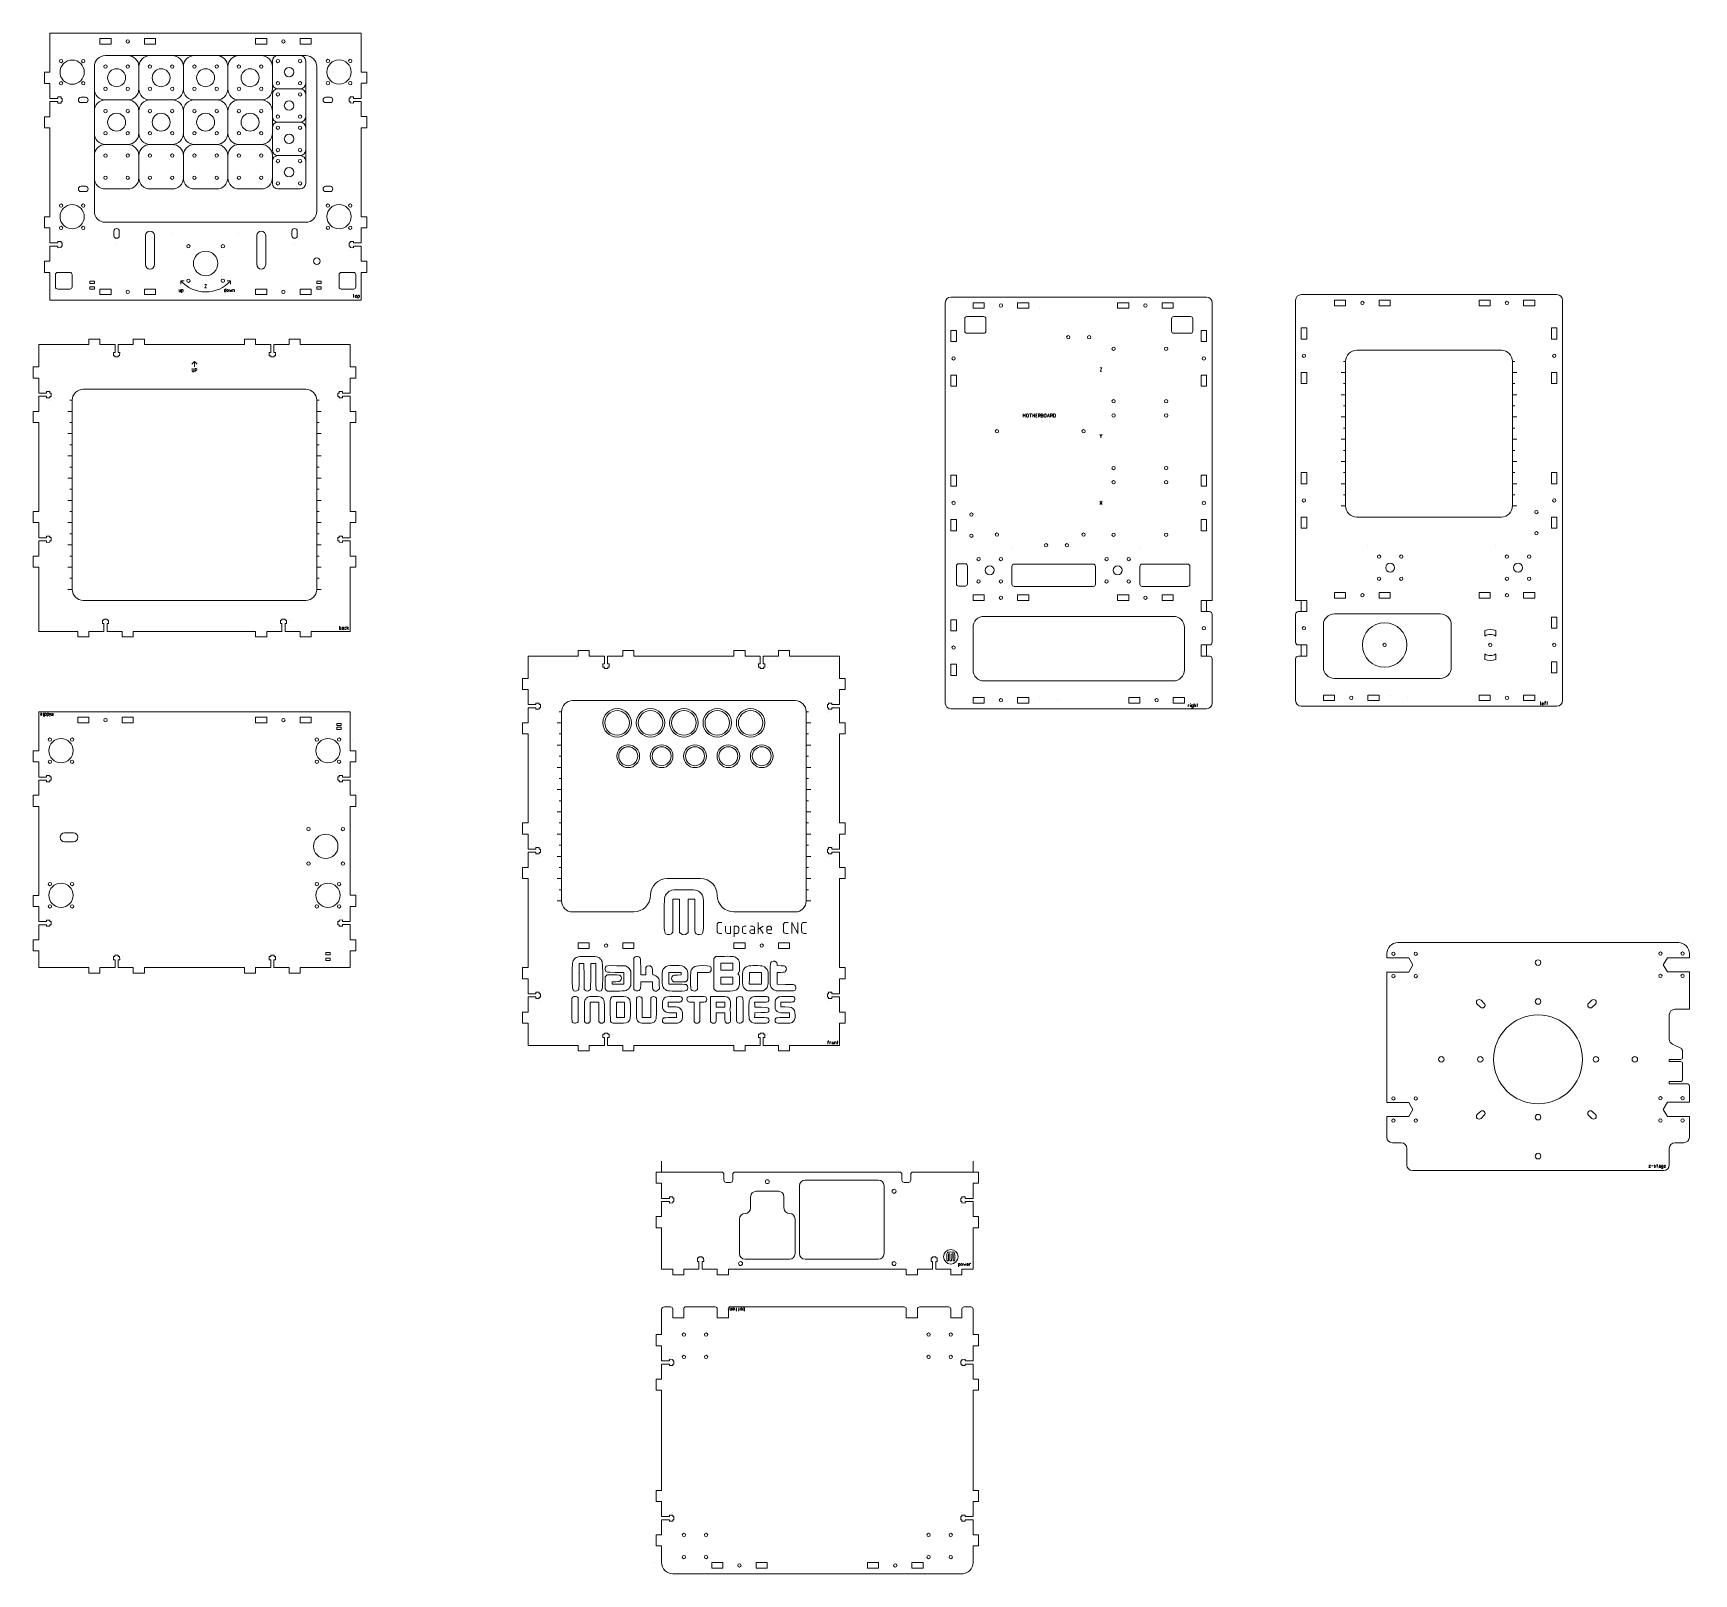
# Model space of a CAD drawing. Header units: millimetres. Extents: x -2155 to -662, y -1565 to -180.
import ezdxf

# ---------------------------------------------------------------- set-up
doc = ezdxf.new("R2010")
doc.units = ezdxf.units.MM
doc.layers.get('0').update_dxf_attribs({"linetype": 'CONTINUOUS', "lineweight": 0, "true_color": 0x000000})
doc.layers.add('Drawings', color=4, linetype='CONTINUOUS', lineweight=0, true_color=0x00ffff)
doc.layers.add('main-deck', color=7, linetype='CONTINUOUS', lineweight=0, true_color=0x000000)

# ---------------------------------------------------------------- blocks, each defined once
blk = doc.blocks.new('slot')
for p, q in [((5, 5), (15, 5)), ((5, 5), (5, 0)), ((5, 0), (15, 0)), ((15, 0), (15, 5)), ((45, 5), (45, 0)), ((45, 5), (55, 5)), ((55, 0), (55, 5)), ((45, 0), (55, 0))]:
    blk.add_line(p, q)
blk.add_circle((30, 2.5), 1.5)
blk = doc.blocks.new('m8 holes')
blk.add_line((-20, 20), (-20, 20))
for centre, radius in [((-10, 10), 1.5), ((0, 0), 4), ((10, 10), 1.5), ((-10, -10), 1.5), ((10, -10), 1.5)]:
    blk.add_circle(centre, radius)
blk = doc.blocks.new('tgrips')
for p, q in [((0, 0), (10, 0)), ((10, 5), (20, 5)), ((10, 0), (10, 5)), ((20, 5), (20, 0)), ((20, 0), (33.6, 0)), ((33.6, 0), (33.6, -7)), ((36.4, -7), (36.4, 0)), ((36.4, 0), (50, 0)), ((50, 5), (60, 5)), ((50, 0), (50, 5)), ((60, 5), (60, 0)), ((60, 0), (70, 0)), ((70, 0), (70, 0)), ((32.2, -7), (32.2, -10)), ((33.6, -7), (32.2, -7)), ((32.2, -10), (33.5, -10)), ((33.5, -10), (33.5, -11)), ((33.5, -11), (36.5, -11)), ((37.8, -7), (36.4, -7)), ((36.5, -10), (37.7, -10)), ((36.5, -11), (36.5, -10)), ((37.8, -7), (37.7, -10)), ((40.5, -10), (40.5, -10))]:
    blk.add_line(p, q)
blk = doc.blocks.new('nut cut outs')
for p, q in [((0, 7.4), (-6.4, 3.7)), ((-6.4, 3.7), (-6.4, -3.7)), ((0, 7.4), (6.4, 3.7)), ((6.4, 3.7), (6.4, -3.7)), ((-6.4, -3.7), (-6.4, -16)), ((6.4, -3.7), (6.4, -16))]:
    blk.add_line(p, q)
for centre in [(-10, 10), (10, 10), (-10, -10), (10, -10)]:
    blk.add_circle(centre, 1.5)
blk = doc.blocks.new('bearing hole and guides')
for centre, radius in [((-10, 10), 1.5), ((0, 0), 10.9), ((10, 10), 1.5), ((-10, -10), 1.5), ((10, -10), 1.5)]:
    blk.add_circle(centre, radius)
blk = doc.blocks.new('bearingcover')
for centre, radius in [((-10, 10), 1.5), ((0, 0), 8.06), ((10, 10), 1.5), ((-10, -10), 1.5), ((10, -10), 1.5)]:
    blk.add_circle(centre, radius)
for centre, start, end in [((-10, 10), 90, 180), ((10, 10), 0, 90), ((-10, -10), 180, 270), ((10, -10), 270, 0)]:
    blk.add_arc(centre, 10, start, end)
blk = doc.blocks.new('yaxiscover')
for centre in [(-10, 10), (10, 10), (-10, -10), (10, -10)]:
    blk.add_circle(centre, 1.5)
for centre, start, end in [((-10, 10), 90, 180), ((10, 10), 0, 90), ((-10, -10), 180, 270), ((10, -10), 270, 0)]:
    blk.add_arc(centre, 10, start, end)
blk = doc.blocks.new('Z stage clamps')
for centre, radius in [((-10, 10), 1.5), ((0, 0), 4.25), ((10, 10), 1.5), ((-10, -10), 1.5), ((10, -10), 1.5)]:
    blk.add_circle(centre, radius)
for centre, start, end in [((-10, 10), 90, 180), ((10, 10), 0, 90), ((-10, -10), 180, 270), ((10, -10), 270, 360)]:
    blk.add_arc(centre, 5, start, end)
blk = doc.blocks.new('steppernema17')
for centre, radius in [((-15.495, 15.495), 1.5), ((15.495, 15.495), 1.5), ((0, 0), 11), ((-15.495, -15.495), 1.5), ((15.495, -15.495), 1.5)]:
    blk.add_circle(centre, radius)
blk = doc.blocks.new('stepperdriverboardholes')
for centre in [(-23.62, 23.62), (23.62, 23.62), (-23.62, -23.62), (23.62, -23.62)]:
    blk.add_circle(centre, 1.5)

msp = doc.modelspace()

# ---------------------------------------------------------------- linework, layer by layer
for p, q in [((-2140, -180), (-1860, -180)), ((-2140, -205.1), (-2140, -180)), ((-1860, -205), (-1860, -180)), ((-1910, -200), (-2090, -200)), ((-2076.4, -199.9), (-2076.4, -199.9)), ((-1940, -205), (-1940, -210)), ((-1910, -205), (-1910, -215)), ((-2100, -210), (-2100, -340)), ((-2060, -210), (-2060, -230)), ((-2020, -210), (-2020, -230)), ((-1980, -210), (-1980, -230)), ((-1940, -210), (-1940, -230)), ((-1910, -225), (-1910, -215)), ((-1900, -340), (-1900, -210)), ((-2112, -237.6), (-2108, -237.6)), ((-1940, -235), (-1940, -235)), ((-1940, -235), (-1940, -255)), ((-1935, -230), (-1915, -230)), ((-1910, -225), (-1910, -235)), ((-1910, -235), (-1910, -245)), ((-1892, -237.6), (-1888, -237.6)), ((-1855.3, -227.3), (-1855.3, -227.3)), ((-1855.3, -227.3), (-1855.3, -227.3)), ((-2108, -242.4), (-2112, -242.4)), ((-2070, -240), (-2090, -240)), ((-2060, -250), (-2060, -270)), ((-2030, -240), (-2050, -240)), ((-2020, -270), (-2020, -250)), ((-2010, -240), (-1990, -240)), ((-1980, -250), (-1980, -270)), ((-1970, -240), (-1950, -240)), ((-1910, -245), (-1910, -265)), ((-1888, -242.4), (-1892, -242.4)), ((-1940, -255), (-1940, -265)), ((-1940, -265), (-1940, -285)), ((-1935, -260), (-1915, -260)), ((-1910, -265), (-1910, -275)), ((-2140, -335), (-2140, -275.1)), ((-2090, -280), (-2070, -280)), ((-2050, -280), (-2030, -280)), ((-2010, -280), (-1990, -280)), ((-1970, -280), (-1950, -280)), ((-1910, -275), (-1910, -295)), ((-1860, -335), (-1860, -275)), ((-2060, -290), (-2060, -310)), ((-2020, -290), (-2020, -310)), ((-1980, -290), (-1980, -310)), ((-1940, -290), (-1940, -310)), ((-1915, -290), (-1935, -290)), ((-1910, -315), (-1910, -295)), ((-1940, -315), (-1940, -310)), ((-2112, -317.6), (-2108, -317.6)), ((-2108, -322.4), (-2112, -322.4)), ((-2090, -320), (-2070, -320)), ((-2050, -320), (-2030, -320)), ((-2010, -320), (-1990, -320)), ((-1970, -320), (-1950, -320)), ((-1953, -319.5), (-1953, -320)), ((-1935, -320), (-1915, -320)), ((-1892, -317.6), (-1888, -317.6)), ((-1888, -322.4), (-1892, -322.4)), ((-2090, -350), (-1910, -350)), ((-2082.4, -362), (-2082.4, -358)), ((-2077.6, -358), (-2077.6, -362)), ((-1922.4, -362), (-1922.4, -358)), ((-1917.6, -358), (-1917.6, -362)), ((-2080, -370), (-2080, -370)), ((-2054, -362), (-2054, -388)), ((-2046, -362), (-2046, -388)), ((-2030, -360), (-2030, -360)), ((-1970, -360), (-1970, -360)), ((-1954, -362), (-1954, -388)), ((-1946, -362), (-1946, -388)), ((-1920, -370), (-1920, -370)), ((-2143, -395), (-2143, -395)), ((-2140, -420), (-2140, -403)), ((-2135, -397), (-2135, -408)), ((-2122, -395), (-2133, -395)), ((-2120, -408), (-2120, -397)), ((-2104, -405), (-2104, -403)), ((-2104, -403), (-2100, -403)), ((-2100, -403), (-2100, -405)), ((-1900, -405), (-1900, -403)), ((-1900, -403), (-1896, -403)), ((-1896, -403), (-1896, -405)), ((-1880, -408), (-1880, -397)), ((-1878, -395), (-1867, -395)), ((-1865, -397), (-1865, -408)), ((-2133, -410), (-2122, -410)), ((-2100, -405), (-2104, -405)), ((-2104, -410), (-2104, -408)), ((-2104, -408), (-2100, -408)), ((-2100, -410), (-2104, -410)), ((-2100, -408), (-2100, -410)), ((-1896, -405), (-1900, -405)), ((-1900, -410), (-1900, -408)), ((-1900, -408), (-1896, -408)), ((-1896, -410), (-1900, -410)), ((-1896, -408), (-1896, -410)), ((-1867, -410), (-1878, -410)), ((-1860, -420), (-1860, -405)), ((-1100, -417.3), (-1330, -417.3)), ((-785, -415), (-1015, -415)), ((-1860, -420), (-2140, -420)), ((-2107, -419.9), (-2107, -419.9)), ((-1335, -422.3), (-1335, -782.3)), ((-1250, -427.3), (-1250, -427.3)), ((-1095, -422.3), (-1095, -690)), ((-1020, -420), (-1020, -690)), ((-935, -425), (-935, -425)), ((-780, -780), (-780, -420)), ((-1317.5, -447.8), (-1317.5, -436.8)), ((-1315.5, -434.8), (-1300.5, -434.8)), ((-1298.5, -436.8), (-1298.5, -447.8)), ((-1131.5, -447.8), (-1131.5, -436.8)), ((-1129.5, -434.8), (-1114.5, -434.8)), ((-1112.5, -436.8), (-1112.5, -447.8)), ((-2150, -460), (-2150, -470)), ((-2127, -460), (-2150, -460)), ((-2115, -460), (-2127, -460)), ((-2045, -460), (-1975, -460)), ((-1905, -460), (-1902.7, -460)), ((-1893, -460), (-1902.7, -460)), ((-1893, -460), (-1870, -460)), ((-1870, -460), (-1870, -470)), ((-1300.5, -449.8), (-1315.5, -449.8)), ((-1114.5, -449.8), (-1129.5, -449.8)), ((-1870, -472), (-1870, -480)), ((-975, -605), (-975, -475)), ((-965, -465), (-835, -465)), ((-825, -475), (-825, -605)), ((-2110, -500), (-1910, -500)), ((-2120, -680), (-2120, -510)), ((-1900, -510), (-1900, -680)), ((-2150, -540), (-2150, -600)), ((-1870, -540), (-1870, -600)), ((-965, -615), (-835, -615)), ((-2150, -670), (-2150, -718.2)), ((-1870, -670), (-1870, -718.2)), ((-1325, -659), (-1325, -675)), ((-1323, -657), (-1317, -657)), ((-1315, -675), (-1315, -659)), ((-1275, -659.3), (-1275, -675.3)), ((-1202, -657.3), (-1273, -657.3)), ((-1200, -675.3), (-1200, -659.3)), ((-1160, -659.3), (-1160, -675.3)), ((-1117, -657.3), (-1158, -657.3)), ((-1115, -675.3), (-1115, -659.3)), ((-1323, -677), (-1317, -677)), ((-1273, -677.3), (-1202, -677.3)), ((-1158, -677.3), (-1117, -677.3)), ((-1910, -690), (-2110, -690)), ((-1095, -690), (-1100, -690)), ((-1097.5, -700), (-1100, -700)), ((-1015, -690), (-1020, -690)), ((-1015, -700), (-1017.5, -700)), ((-1310, -714.3), (-1310, -752.3)), ((-1130, -704.3), (-1300, -704.3)), ((-1120, -752.3), (-1120, -714.3)), ((-1095, -702.5), (-1095, -727.5)), ((-1020, -702.5), (-1020, -727.5)), ((-995, -712), (-995, -750)), ((-890, -702), (-985, -702)), ((-880, -750), (-880, -712)), ((-2125, -717.8), (-2150, -717.8)), ((-2115, -717.8), (-2115, -717.8)), ((-1965, -717.8), (-2055, -717.8)), ((-1870, -717.8), (-1895, -717.8)), ((-1100, -730), (-1097.5, -730)), ((-1015, -730), (-1017.5, -730)), ((-850, -716.9), (-850, -721.9)), ((-840, -716.9), (-840, -721.9)), ((-1710, -740), (-1710, -750)), ((-1675, -740), (-1710, -740)), ((-1605, -740), (-1535, -740)), ((-1465, -740), (-1462.7, -740)), ((-1462.7, -740), (-1430, -740)), ((-1430, -740), (-1430, -750)), ((-1100, -740), (-1097.5, -740)), ((-1095, -742.5), (-1095, -782.3)), ((-1020, -742.5), (-1020, -780)), ((-1015, -740), (-1017.5, -740)), ((-960, -740), (-960, -740)), ((-850, -738.1), (-850, -743.1)), ((-840, -738.1), (-840, -743.1)), ((-985, -760), (-890, -760)), ((-1300, -762.3), (-1130, -762.3)), ((-935, -775), (-935, -775)), ((-2150, -790), (-2150, -815.1)), ((-2150, -790), (-1870, -790)), ((-1901.2, -790.1), (-1901.3, -790.1)), ((-1870, -815.1), (-1870, -790)), ((-1680, -960), (-1680, -790)), ((-1670, -780), (-1470, -780)), ((-1460, -790), (-1460, -960)), ((-1100, -787.3), (-1330, -787.3)), ((-1250, -777.2), (-1250, -777.2)), ((-1234.4, -779.7), (-1234.4, -779.7)), ((-785, -785), (-1015, -785)), ((-919.4, -777.5), (-919.4, -777.5)), ((-1882, -802.5), (-1882, -800.5)), ((-1882, -800.5), (-1878, -800.5)), ((-1878, -802.5), (-1882, -802.5)), ((-1882, -806), (-1882, -804)), ((-1882, -804), (-1878, -804)), ((-1878, -806), (-1882, -806)), ((-1878, -800.5), (-1878, -802.5)), ((-1878, -804), (-1878, -806)), ((-1868.3, -815), (-1868.3, -815)), ((-1710, -820), (-1710, -880)), ((-1430, -820), (-1430, -880)), ((-2150, -945.1), (-2150, -885.1)), ((-1870, -945), (-1870, -885.1)), ((-1585, -940), (-1555, -940)), ((-1710, -950), (-1710, -1010)), ((-1600, -955), (-1600, -955)), ((-1540, -955), (-1540, -955)), ((-1430, -950), (-1430, -950)), ((-1430, -1010), (-1430, -950)), ((-1670, -970), (-1615, -970)), ((-1525, -970), (-1470, -970)), ((-928, -997.5), (-675.5, -997.5)), ((-662, -997.5), (-662, -997.5)), ((-2150, -1015.1), (-2150, -1020)), ((-1892, -1008.5), (-1892, -1006.5)), ((-1892, -1006.5), (-1888, -1006.5)), ((-1888, -1008.5), (-1892, -1008.5)), ((-1892, -1013.5), (-1892, -1011.5)), ((-1892, -1011.5), (-1888, -1011.5)), ((-1888, -1013.5), (-1892, -1013.5)), ((-1888, -1006.5), (-1888, -1008.5)), ((-1888, -1011.5), (-1888, -1013.5)), ((-1870, -1015), (-1870, -1020)), ((-938, -1007.5), (-938, -1011.2)), ((-666, -1011.1), (-666, -1007.5)), ((-2115, -1020), (-2150, -1020)), ((-1975, -1020), (-2045, -1020)), ((-1905, -1020), (-1870, -1020)), ((-1870, -1020), (-1870, -1020)), ((-938, -1023.9), (-938, -1141.2)), ((-666, -1057.5), (-666, -1023.9)), ((-853.8, -1055.6), (-856.7, -1052.8)), ((-853.3, -1049.4), (-850.4, -1052.2)), ((-756.7, -1052.2), (-753.8, -1049.4)), ((-750.4, -1052.8), (-753.3, -1055.6)), ((-679, -1057.5), (-666, -1057.5)), ((-684, -1062.5), (-684, -1084.4)), ((-1710, -1080), (-1710, -1090)), ((-1430, -1080), (-1430, -1090)), ((-681.2, -1088.9), (-673.1, -1092.9)), ((-1675, -1090), (-1710, -1090)), ((-1535, -1090), (-1605, -1090)), ((-1430, -1090), (-1465, -1090)), ((-684, -1102.5), (-684, -1104.5)), ((-674, -1102.5), (-684, -1102.5)), ((-684, -1104.5), (-674, -1104.5)), ((-672, -1094.7), (-672, -1100.5)), ((-672, -1106.5), (-672, -1120.5)), ((-684, -1122.5), (-684, -1124.5)), ((-674, -1122.5), (-684, -1122.5)), ((-684, -1124.5), (-668, -1124.5)), ((-666, -1126.5), (-666, -1141.1)), ((-856.7, -1152.2), (-853.8, -1149.4)), ((-753.3, -1149.4), (-750.4, -1152.2)), ((-938, -1153.9), (-938, -1172.5)), ((-850.4, -1152.8), (-853.3, -1155.6)), ((-753.8, -1155.6), (-756.7, -1152.8)), ((-666, -1172.5), (-666, -1153.9)), ((-933, -1177.5), (-925, -1177.5)), ((-679, -1177.5), (-671, -1177.5)), ((-664, -1177.5), (-664, -1177.5)), ((-920, -1182.5), (-920, -1197.5)), ((-684, -1197.5), (-684, -1182.5)), ((-1590, -1203.9), (-1536, -1203.9)), ((-1534, -1211.1), (-1534, -1205.9)), ((-1526, -1205.9), (-1526, -1211.1)), ((-1524, -1203.9), (-1376, -1203.9)), ((-1374, -1211.1), (-1374, -1205.9)), ((-1366, -1205.9), (-1366, -1211.1)), ((-1364, -1203.9), (-1310, -1203.9)), ((-689, -1202.5), (-915, -1202.5)), ((-684, -1202.5), (-684, -1202.5)), ((-1590, -1211.1), (-1590, -1211.1)), ((-1528, -1213.1), (-1532, -1213.1)), ((-1487, -1221.1), (-1505, -1221.1)), ((-1485, -1221.1), (-1487, -1221.1)), ((-1466, -1216.1), (-1466, -1277.1)), ((-1395, -1211.1), (-1461, -1211.1)), ((-1390, -1216.1), (-1390, -1277.1)), ((-1368, -1213.1), (-1372, -1213.1)), ((-1510, -1226.1), (-1510, -1236.1)), ((-1480, -1236.1), (-1480, -1226.1)), ((-1520, -1277.1), (-1520, -1246.1)), ((-1515, -1241.1), (-1515, -1241.1)), ((-1475, -1241.1), (-1475, -1241.1)), ((-1470, -1277.1), (-1470, -1246.1)), ((-1590, -1263.9), (-1590, -1291.1)), ((-1310, -1263.9), (-1310, -1291.1)), ((-1515, -1282.1), (-1475, -1282.1)), ((-1461, -1282.1), (-1395, -1282.1)), ((-1375, -1282.5), (-1375, -1282.5)), ((-1380, -1291.1), (-1520, -1291.1)), ((-1590, -1327.5), (-1590, -1340)), ((-1587.5, -1325), (-1582, -1325)), ((-1580, -1335), (-1580, -1327)), ((-1570, -1327), (-1570, -1335)), ((-1568.1, -1325), (-1542, -1325)), ((-1540, -1335), (-1540, -1327)), ((-1530, -1327), (-1530, -1335)), ((-1528.1, -1325), (-1372, -1325)), ((-1370, -1335), (-1370, -1327)), ((-1360, -1327), (-1360, -1335)), ((-1358, -1325), (-1332, -1325)), ((-1330, -1335), (-1330, -1327)), ((-1320, -1327), (-1320, -1335)), ((-1318, -1325), (-1312, -1325)), ((-1310, -1327), (-1310, -1340)), ((-1570, -1335), (-1580, -1335)), ((-1530, -1335), (-1540, -1335)), ((-1360, -1335), (-1370, -1335)), ((-1320, -1335), (-1330, -1335)), ((-1310, -1400), (-1310, -1410)), ((-1590, -1410), (-1590, -1480)), ((-1310, -1410), (-1310, -1480)), ((-1590, -1555), (-1590, -1550)), ((-1310, -1550), (-1310, -1555)), ((-1596.3, -1555), (-1596.3, -1555)), ((-1580, -1565), (-1318.8, -1565))]:
    msp.add_line(p, q)
at = {"lineweight": 5}
for p, q in [((-1576.9, -958.4), (-1579.8, -958.4)), ((-1579.8, -958.4), (-1579.8, -973.1)), ((-1574, -958.4), (-1576.9, -958.4)), ((-1573.9, -973.4), (-1574, -958.4)), ((-1566, -958.4), (-1566.1, -973.4)), ((-1563.1, -958.4), (-1566, -958.4)), ((-1560.2, -958.4), (-1563.1, -958.4)), ((-1560.2, -973.1), (-1560.2, -958.4)), ((-1573.8, -988.5), (-1573.9, -973.4)), ((-1566.1, -973.4), (-1566.2, -988.5)), ((-1585.8, -990), (-1585.8, -990)), ((-1572.6, -989.5), (-1573.8, -988.5)), ((-1566.2, -988.5), (-1567.4, -989.5))]:
    msp.add_line(p, q, dxfattribs=at)
for centre, radius in [((-1900, -385), 3), ((-1224.4, -453.3), 1.5), ((-1205.6, -453.3), 1.5), ((-1288.6, -537.8), 1.5), ((-1210.6, -537.8), 1.5), ((-1311.5, -612.8), 1.5), ((-803.5, -610.5), 1.5), ((-1311.5, -631.8), 1.5), ((-1288.6, -630.8), 1.5), ((-1244.4, -640.3), 1.5), ((-1225.6, -640.3), 1.5), ((-1210.6, -630.8), 1.5), ((-803.5, -629.5), 1.5), ((-940, -730), 20), ((-940, -730), 1.5), ((-845, -730), 1.5), ((-1630, -800), 12.8), ((-1630, -800), 11), ((-1600, -800), 12.8), ((-1600, -800), 11), ((-1570, -800), 12.8), ((-1570, -800), 11), ((-1540, -800), 12.8), ((-1540, -800), 11), ((-1510, -800), 12.8), ((-1510, -800), 11), ((-1620, -830), 10.2), ((-1590, -830), 10.2), ((-1560, -830), 10.2), ((-1530, -830), 10.2), ((-1500, -830), 10.2), ((-1620, -830), 8.5), ((-1590, -830), 8.5), ((-1560, -830), 8.5), ((-1530, -830), 8.5), ((-1500, -830), 8.5), ((-802, -1015.5), 2.5), ((-802, -1050.5), 2.5), ((-802, -1102.5), 40), ((-889, -1102.5), 2.5), ((-854, -1102.5), 2.5), ((-750, -1102.5), 2.5), ((-715, -1102.5), 2.5), ((-802, -1154.5), 2.5), ((-802, -1189.5), 2.5), ((-1495, -1212.5), 1.75), ((-1381, -1221.1), 1.75), ((-1519, -1286.1), 1.75), ((-1381, -1286.1), 1.75), ((-1570, -1350), 1.5), ((-1550, -1350), 1.5), ((-1350, -1350), 1.5), ((-1330, -1350), 1.5), ((-1570, -1370), 1.5), ((-1550, -1370), 1.5), ((-1350, -1370), 1.5), ((-1330, -1370), 1.5), ((-1570, -1530), 1.5), ((-1550, -1530), 1.5), ((-1350, -1530), 1.5), ((-1330, -1530), 1.5), ((-1570, -1550), 1.5), ((-1550, -1550), 1.5), ((-1350, -1550), 1.5), ((-1330, -1550), 1.5)]:
    msp.add_circle(centre, radius)
for centre, radius, start, end in [((-1910, -210), 10, 360, 90), ((-2112, -240), 2.4, 90, 270), ((-2108, -240), 2.4, 270, 90), ((-1892, -240), 2.4, 90, 270), ((-1888, -240), 2.4, 270, 90), ((-2112, -320), 2.4, 90, 270), ((-2108, -320), 2.4, 270, 90), ((-1892, -320), 2.4, 90, 270), ((-1888, -320), 2.4, 270, 90), ((-2090, -340), 10, 180, 270), ((-1910, -340), 10, 270, 360), ((-2080, -358), 2.4, 360, 180), ((-2050, -362), 4, 360, 180), ((-2000, -380), 30.1, 85.2947, 94.7053), ((-1950, -362), 4, 360, 180), ((-1920, -358), 2.4, 360, 180), ((-2080, -362), 2.4, 180, 360), ((-1920, -362), 2.4, 180, 360), ((-2050, -388), 4, 180, 360), ((-1950, -388), 4, 180, 360), ((-2133, -397), 2, 90, 180), ((-2122, -397), 2, 360, 90), ((-1878, -397), 2, 90, 180), ((-1867, -397), 2, 360, 90), ((-2133, -408), 2, 180, 270), ((-2122, -408), 2, 270, 360), ((-1878, -408), 2, 180, 270), ((-1867, -408), 2, 270, 360), ((-1330, -422.3), 5, 90, 180), ((-1100, -422.3), 5, 0, 90), ((-1015, -420), 5, 90, 180), ((-785, -420), 5, 0, 90), ((-1315.5, -436.8), 2, 90, 180), ((-1315.5, -447.8), 2, 180, 270), ((-1300.5, -436.8), 2, 360, 90), ((-1300.5, -447.8), 2, 270, 360), ((-1129.5, -436.8), 2, 90, 180), ((-1129.5, -447.8), 2, 180, 270), ((-1114.5, -436.8), 2, 360, 90), ((-1114.5, -447.8), 2, 270, 360), ((-965, -475), 10, 90, 180), ((-835, -475), 10, 0, 90), ((-2110, -510), 10, 90, 180.0001), ((-1910, -510), 10, 0, 90), ((-965, -605), 10, 180, 270), ((-835, -605), 10, 270, 0), ((-1323, -659), 2, 90, 180), ((-1317, -659), 2, 0, 90), ((-1273, -659.3), 2, 90, 180), ((-1202, -659.3), 2, 0, 90), ((-1158, -659.3), 2, 90, 180), ((-1117, -659.3), 2, 0, 90), ((-2110, -680), 10, 180, 270), ((-1910, -680), 10, 270, 0), ((-1323, -675), 2, 180, 270), ((-1317, -675), 2, 270, 0), ((-1273, -675.3), 2, 180, 270), ((-1202, -675.3), 2, 270, 0), ((-1158, -675.3), 2, 180, 270), ((-1117, -675.3), 2, 270, 0), ((-1097.5, -702.5), 2.5, 0, 90), ((-1017.5, -702.5), 2.5, 90, 180), ((-1300, -714.3), 10, 90, 180), ((-1130, -714.3), 10, 0, 90), ((-985, -712), 10, 90, 180), ((-890, -712), 10, 0, 90), ((-845, -730), 14, 69.0752, 110.9248), ((-1097.5, -727.5), 2.5, 270.3318, 0), ((-1017.5, -727.5), 2.5, 180, 270), ((-845, -730), 9.5, 58.2431, 121.7569), ((-1097.5, -742.5), 2.5, 0, 90), ((-1017.5, -742.5), 2.5, 90, 180), ((-845, -730), 9.5, 238.2431, 301.7569), ((-845, -730), 14, 249.0752, 290.9248), ((-1300, -752.3), 10, 180, 270), ((-1130, -752.3), 10, 270, 0), ((-985, -750), 10, 180, 270), ((-890, -750), 10, 270, 0), ((-1670, -790), 10, 90, 180), ((-1470, -790), 10, 0, 90), ((-1330, -782.3), 5, 180, 270), ((-1100, -782.3), 5, 270, 0), ((-1015, -780), 5, 180, 270), ((-785, -780), 5, 270, 0), ((-1585, -955), 15, 90, 180), ((-1555, -955), 15, 0, 90), ((-1615, -955), 15, 270, 0), ((-1525, -955), 15, 180, 270), ((-1670, -960), 10, 180, 270), ((-1470, -960), 10, 270, 0), ((-928, -1007.5), 10, 90, 180), ((-676, -1007.5), 10, 360, 90), ((-855, -1051.1), 2.4, 45, 225), ((-852.1, -1053.9), 2.4, 225, 45), ((-755, -1053.9), 2.4, 135, 315), ((-752.1, -1051.1), 2.4, 315, 135), ((-679, -1062.5), 5, 90, 180), ((-679, -1084.4), 5, 180, 243.4349), ((-674, -1100.5), 2, 270, 0), ((-674, -1106.5), 2, 0, 90), ((-674, -1094.7), 2, 0, 63.4349), ((-674, -1120.5), 2, 270, 0), ((-668, -1126.5), 2, 0.0091, 90), ((-852.1, -1151.1), 2.4, 315, 135), ((-755, -1151.1), 2.4, 45, 225), ((-855, -1153.9), 2.4, 135, 315), ((-752.1, -1153.9), 2.4, 225, 45), ((-933, -1172.5), 5, 180, 270), ((-925, -1182.5), 5, 360, 90), ((-679, -1182.5), 5, 90, 180), ((-671, -1172.5), 5, 270, 360), ((-1536, -1205.9), 2, 0, 90), ((-1524, -1205.9), 2, 90, 180), ((-1376, -1205.9), 2, 0, 90), ((-1364, -1205.9), 2, 90, 180), ((-915, -1197.5), 5, 180, 270), ((-689, -1197.5), 5, 270, 360), ((-1532, -1211.1), 2, 180, 270), ((-1528, -1211.1), 2, 270, 0), ((-1505, -1226.1), 5, 90, 180), ((-1485, -1226.1), 5, 0, 90), ((-1461, -1216.1), 5, 90, 180), ((-1395, -1216.1), 5, 0, 90), ((-1372, -1211.1), 2, 180, 270), ((-1368, -1211.1), 2, 270, 0), ((-1515, -1236.1), 5, 270, 0), ((-1475, -1236.1), 5, 180, 270), ((-1515, -1246.1), 5, 90, 180), ((-1475, -1246.1), 5, 0, 90), ((-1515, -1277.1), 5, 180, 270), ((-1475, -1277.1), 5, 270, 0), ((-1461, -1277.1), 5, 180, 270), ((-1395, -1277.1), 5, 270, 0), ((-1587.5, -1327.5), 2.5, 90, 179.9809), ((-1582, -1327), 2, 360, 90), ((-1568.1, -1326.9), 1.94, 91.8476, 181.8476), ((-1542, -1327), 2, 360, 90), ((-1528.1, -1326.9), 1.94, 91.8476, 181.8476), ((-1372, -1327), 2, 0, 90), ((-1358, -1327), 2, 90, 180), ((-1332, -1327), 2, 0, 90), ((-1318, -1327), 2, 90, 180), ((-1312, -1327), 2, 0, 90), ((-1580, -1555), 10, 180, 270), ((-1320, -1555), 10, 270, 360)]:
    msp.add_arc(centre, radius, start, end)
for points in [[(-1587.7, -973), (-1587.7, -957), (-1587.6, -955.7), (-1585.1, -953.1)], [(-1585.1, -953.1), (-1582.6, -950.3), (-1581.1, -950), (-1570, -950)], [(-1570, -950), (-1559.3, -950), (-1557.6, -950.3), (-1555.1, -952.8)], [(-1555.1, -952.8), (-1552.4, -955.4), (-1552.3, -956.5), (-1552.3, -972.6)], [(-1585.8, -990), (-1587.6, -989), (-1587.7, -987.5), (-1587.7, -973)], [(-1579.8, -973.1), (-1579.8, -981.3), (-1579.9, -988.2), (-1580.1, -988.6)], [(-1559.9, -988.6), (-1560.1, -988.2), (-1560.2, -981.3), (-1560.2, -973.1)], [(-1552.3, -972.6), (-1552.3, -987.7), (-1552.4, -989.1), (-1554.3, -990)], [(-1580.1, -988.6), (-1580.7, -990.1), (-1584.1, -991), (-1585.8, -990)], [(-1567.4, -989.5), (-1569, -990.8), (-1571, -990.8), (-1572.6, -989.5)], [(-1554.3, -990), (-1556, -991), (-1559.3, -990.1), (-1559.9, -988.6)]]:
    msp.add_open_spline(points, degree=3, dxfattribs=at)
at = {"layer": 'Drawings'}
for p, q in [((-2019.3, -402.5), (-2022.3, -402.5)), ((-2022.3, -402.5), (-2022.3, -405.5)), ((-1980.5, -402.5), (-1977.5, -402.5)), ((-1977.5, -402.5), (-1977.5, -405.5)), ((-2023.9, -410.5), (-2023.9, -412)), ((-2023.4, -412.5), (-2022.6, -412.5)), ((-2022.6, -412.5), (-2022.6, -410.5)), ((-2020.7, -410.5), (-2021.6, -410.5)), ((-2021.6, -410.5), (-2021.6, -413.5)), ((-2021.6, -412.5), (-2020.7, -412.5)), ((-2020.2, -412), (-2020.2, -411)), ((-2000.7, -406), (-1999.1, -406)), ((-1999.1, -406), (-2000.7, -409)), ((-2000.7, -409), (-1999.1, -409)), ((-1983.1, -411.9), (-1983.1, -410.9)), ((-1982.6, -410.4), (-1981.8, -410.4)), ((-1981.8, -412.4), (-1982.6, -412.4)), ((-1981.8, -409.4), (-1981.8, -412.4)), ((-1980.8, -411), (-1980.8, -411.7)), ((-1979.4, -411.7), (-1979.4, -411)), ((-1978.4, -410.4), (-1977.9, -412.4)), ((-1977.9, -412.4), (-1977.4, -411)), ((-1977.4, -411), (-1976.9, -412.4)), ((-1976.9, -412.4), (-1976.4, -410.4)), ((-1975.4, -412.4), (-1975.4, -410.4)), ((-1975.4, -410.4), (-1974.6, -410.4)), ((-1974.1, -410.9), (-1974.1, -412.4)), ((-1867.4, -415.6), (-1866.4, -415.6)), ((-1867, -414.6), (-1867, -417.6)), ((-1865.4, -416.3), (-1865.4, -417)), ((-1864, -417), (-1864, -416.3)), ((-1862.2, -415.6), (-1863, -415.6)), ((-1863, -415.6), (-1863, -418.6)), ((-1863, -417.6), (-1862.2, -417.6)), ((-1861.7, -417.1), (-1861.7, -416.1)), ((-2010, -475), (-2012.5, -477.5)), ((-2010, -480), (-2010, -475)), ((-2010, -475), (-2007.5, -477.5)), ((-975, -475), (-977, -475)), ((-823, -475), (-825, -475)), ((-2012.2, -481.5), (-2012.2, -483.7)), ((-2010.5, -483.7), (-2010.5, -481.5)), ((-2009.5, -484.5), (-2009.5, -481.5)), ((-2009.5, -481.5), (-2008.5, -481.5)), ((-2008.5, -483.2), (-2009.5, -483.2)), ((-2007.8, -482.2), (-2007.8, -482.5)), ((-1195.8, -480.8), (-1194.2, -480.8)), ((-1194.2, -480.8), (-1195.8, -483.8)), ((-1195.8, -483.8), (-1194.2, -483.8)), ((-975, -485), (-979, -485)), ((-821, -485), (-825, -485)), ((-975, -505), (-979, -505)), ((-975, -495), (-977, -495)), ((-823, -495), (-825, -495)), ((-821, -505), (-825, -505)), ((-2120, -520), (-2124, -520)), ((-2120, -510), (-2122, -510)), ((-1898, -510), (-1900, -510)), ((-1896, -520), (-1900, -520)), ((-1265, -525.3), (-1265, -522.3)), ((-1265, -522.3), (-1264, -523.9)), ((-1264, -523.9), (-1263, -522.3)), ((-1263, -522.3), (-1263, -525.3)), ((-1261.3, -522.3), (-1261, -522.3)), ((-1259.3, -522.3), (-1257.3, -522.3)), ((-1258.3, -522.3), (-1258.3, -525.3)), ((-1256.3, -522.3), (-1256.3, -525.3)), ((-1254.7, -525.3), (-1254.7, -522.3)), ((-1252.3, -522.3), (-1253.7, -522.3)), ((-1253.7, -522.3), (-1253.7, -525.3)), ((-1251.3, -525.3), (-1251.3, -522.3)), ((-1251.3, -522.3), (-1250.3, -522.3)), ((-1248.7, -525.3), (-1248.7, -522.3)), ((-1248.7, -522.3), (-1247.8, -522.3)), ((-1245.3, -522.3), (-1245, -522.3)), ((-1243.3, -525.3), (-1242.3, -522.3)), ((-1242.3, -522.3), (-1241.3, -525.3)), ((-1240.3, -525.3), (-1240.3, -522.3)), ((-1240.3, -522.3), (-1239.3, -522.3)), ((-1236.7, -522.3), (-1237.7, -522.3)), ((-1237.7, -522.3), (-1237.7, -525.3)), ((-975, -515), (-977, -515)), ((-823, -515), (-825, -515)), ((-2120, -530), (-2122, -530)), ((-1898, -530), (-1900, -530)), ((-1262, -524.6), (-1262, -522.9)), ((-1261, -525.3), (-1261.3, -525.3)), ((-1260.3, -522.9), (-1260.3, -524.6)), ((-1256.3, -523.6), (-1254.7, -523.6)), ((-1253.7, -523.6), (-1252.7, -523.6)), ((-1253.7, -525.3), (-1252.3, -525.3)), ((-1250.3, -523.9), (-1251.3, -523.9)), ((-1250.3, -523.9), (-1249.7, -525.3)), ((-1249.7, -522.9), (-1249.7, -523.3)), ((-1248.7, -523.6), (-1247.8, -523.6)), ((-1247.8, -525.3), (-1248.7, -525.3)), ((-1247, -524.4), (-1247, -524.5)), ((-1246, -524.6), (-1246, -522.9)), ((-1245, -525.3), (-1245.3, -525.3)), ((-1244.3, -522.9), (-1244.3, -524.6)), ((-1243.1, -524.4), (-1241.6, -524.4)), ((-1239.3, -523.9), (-1240.3, -523.9)), ((-1239.3, -523.9), (-1238.7, -525.3)), ((-1238.7, -522.9), (-1238.7, -523.3)), ((-1237.7, -525.3), (-1236.7, -525.3)), ((-1236, -524.6), (-1236, -522.9)), ((-975, -525), (-979, -525)), ((-975, -535), (-977, -535)), ((-821, -525), (-825, -525)), ((-823, -535), (-825, -535)), ((-2120, -540), (-2124, -540)), ((-2120, -550), (-2122, -550)), ((-1896, -540), (-1900, -540)), ((-1898, -550), (-1900, -550)), ((-1196, -540.8), (-1195, -542.1)), ((-1195, -542.1), (-1194, -540.8)), ((-1195, -542.1), (-1195, -543.8)), ((-975, -545), (-979, -545)), ((-821, -545), (-825, -545)), ((-2120, -560), (-2124, -560)), ((-1896, -560), (-1900, -560)), ((-975, -565), (-979, -565)), ((-975, -555), (-977, -555)), ((-823, -555), (-825, -555)), ((-821, -565), (-825, -565)), ((-2120, -580), (-2124, -580)), ((-2120, -570), (-2122, -570)), ((-1898, -570), (-1900, -570)), ((-1896, -580), (-1900, -580)), ((-975, -575), (-977, -575)), ((-823, -575), (-825, -575)), ((-2120, -590), (-2122, -590)), ((-1898, -590), (-1900, -590)), ((-975, -585), (-979, -585)), ((-975, -595), (-977, -595)), ((-821, -585), (-825, -585)), ((-823, -595), (-825, -595)), ((-2120, -600), (-2124, -600)), ((-2120, -610), (-2122, -610)), ((-1896, -600), (-1900, -600)), ((-1898, -610), (-1900, -610)), ((-1196, -600.8), (-1194, -603.8)), ((-1196, -603.8), (-1194, -600.8)), ((-975, -605), (-979, -605)), ((-821, -605), (-825, -605)), ((-2120, -620), (-2124, -620)), ((-1896, -620), (-1900, -620)), ((-2120, -640), (-2124, -640)), ((-2120, -630), (-2122, -630)), ((-1898, -630), (-1900, -630)), ((-1896, -640), (-1900, -640)), ((-2120, -650), (-2122, -650)), ((-1898, -650), (-1900, -650)), ((-2120, -660), (-2124, -660)), ((-2120, -670), (-2122, -670)), ((-1896, -660), (-1900, -660)), ((-1898, -670), (-1900, -670)), ((-2120, -680), (-2124, -680)), ((-1896, -680), (-1900, -680)), ((-1879.6, -713), (-1879.6, -716)), ((-1878.8, -714), (-1879.6, -714)), ((-1879.6, -716), (-1878.8, -716)), ((-1878.3, -715.5), (-1878.3, -714.5)), ((-1877.1, -714), (-1876.4, -714)), ((-1876.8, -715), (-1875.9, -715)), ((-1875.9, -716), (-1876.8, -716)), ((-1875.9, -714.5), (-1875.9, -716)), ((-1874.9, -714.5), (-1874.9, -715.5)), ((-1873.9, -714), (-1874.4, -714)), ((-1874.4, -716), (-1873.9, -716)), ((-1872.9, -713), (-1872.9, -716)), ((-1872.9, -714.8), (-1871.6, -714)), ((-1872.5, -714.5), (-1871.6, -716)), ((-1680, -790), (-1682, -790)), ((-1458, -790), (-1460, -790)), ((-1116.5, -785.7), (-1116.5, -783.7)), ((-1116.5, -783.7), (-1115.9, -783.7)), ((-1114.5, -782.9), (-1114.5, -782.7)), ((-1114.5, -785.7), (-1114.5, -783.7)), ((-1113.5, -784.2), (-1113.5, -785.2)), ((-1113.5, -786.7), (-1112.7, -786.7)), ((-1112.2, -783.7), (-1113, -783.7)), ((-1113, -785.7), (-1112.2, -785.7)), ((-1112.2, -786.2), (-1112.2, -783.7)), ((-1111.2, -782.7), (-1111.2, -785.7)), ((-1111.2, -783.7), (-1110.4, -783.7)), ((-1109.9, -784.2), (-1109.9, -785.7)), ((-1108.9, -783.7), (-1107.9, -783.7)), ((-1108.5, -782.7), (-1108.5, -785.7)), ((-799.8, -780.9), (-799.8, -783.6)), ((-798.5, -782.6), (-798.5, -783.4)), ((-798.5, -782.9), (-797.1, -782.9)), ((-798, -783.9), (-797.1, -783.9)), ((-797.1, -782.9), (-797.1, -782.6)), ((-796.1, -781.9), (-795.1, -781.9)), ((-795.8, -783.9), (-795.8, -781.4)), ((-795.3, -780.9), (-795.1, -780.9)), ((-794.1, -781.9), (-793.1, -781.9)), ((-793.8, -780.9), (-793.8, -783.9)), ((-2147.6, -791.3), (-2148.5, -791.3)), ((-2147.1, -792.3), (-2148.5, -792.3)), ((-2148.5, -792.3), (-2148.5, -792.6)), ((-2147.1, -792.6), (-2147.1, -791.8)), ((-2145.8, -794.3), (-2145.8, -791.6)), ((-2144.8, -794.3), (-2144.8, -791.3)), ((-2144.8, -791.3), (-2144, -791.3)), ((-2144, -793.3), (-2144.8, -793.3)), ((-2143.5, -791.8), (-2143.5, -792.8)), ((-2142.5, -794.3), (-2142.5, -791.3)), ((-2142.5, -791.3), (-2141.6, -791.3)), ((-2141.6, -793.3), (-2142.5, -793.3)), ((-2141.1, -791.8), (-2141.1, -792.8)), ((-2140.1, -791.3), (-2140.1, -793.3)), ((-2140.1, -794.1), (-2140.1, -794.3)), ((-2139.1, -792.8), (-2139.1, -791.3)), ((-2137.1, -793.3), (-2138.6, -793.3)), ((-2138.1, -793.3), (-2138.1, -791.3)), ((-2137.1, -791.3), (-2137.1, -793.3)), ((-1680, -800), (-1684, -800)), ((-1456, -800), (-1460, -800)), ((-1680, -820), (-1684, -820)), ((-1680, -810), (-1682, -810)), ((-1458, -810), (-1460, -810)), ((-1456, -820), (-1460, -820)), ((-1680, -830), (-1682, -830)), ((-1458, -830), (-1460, -830)), ((-1680, -840), (-1684, -840)), ((-1680, -850), (-1682, -850)), ((-1456, -840), (-1460, -840)), ((-1458, -850), (-1460, -850)), ((-1680, -860), (-1684, -860)), ((-1456, -860), (-1460, -860)), ((-1680, -880), (-1684, -880)), ((-1680, -870), (-1682, -870)), ((-1458, -870), (-1460, -870)), ((-1456, -880), (-1460, -880)), ((-1680, -890), (-1682, -890)), ((-1458, -890), (-1460, -890)), ((-1680, -900), (-1684, -900)), ((-1680, -910), (-1682, -910)), ((-1456, -900), (-1460, -900)), ((-1458, -910), (-1460, -910)), ((-1680, -920), (-1684, -920)), ((-1456, -920), (-1460, -920)), ((-1680, -940), (-1684, -940)), ((-1680, -930), (-1682, -930)), ((-1458, -930), (-1460, -930)), ((-1456, -940), (-1460, -940)), ((-1680, -950), (-1682, -950)), ((-1458, -950), (-1460, -950)), ((-1680, -960), (-1684, -960)), ((-1456, -960), (-1460, -960)), ((-1440.8, -1086.9), (-1439.8, -1086.9)), ((-1440.5, -1088.9), (-1440.5, -1086.4)), ((-1440, -1085.9), (-1439.8, -1085.9)), ((-1438.8, -1088.9), (-1438.8, -1086.9)), ((-1438.8, -1086.9), (-1438.2, -1086.9)), ((-1436.8, -1087.6), (-1436.8, -1088.2)), ((-1435.5, -1088.2), (-1435.5, -1087.6)), ((-1434.5, -1088.9), (-1434.5, -1086.9)), ((-1434.5, -1086.9), (-1433.7, -1086.9)), ((-1433.2, -1087.4), (-1433.2, -1088.9)), ((-1432.2, -1086.9), (-1431.2, -1086.9)), ((-1431.8, -1085.9), (-1431.8, -1088.9)), ((-702.4, -1197.6), (-701, -1197.6)), ((-701, -1197.6), (-702.4, -1199.6)), ((-702.4, -1199.6), (-701, -1199.6)), ((-700, -1198.3), (-698.7, -1198.3)), ((-697.4, -1198.5), (-696.6, -1198.8)), ((-695.4, -1197.6), (-694.4, -1197.6)), ((-695, -1196.6), (-695, -1199.6)), ((-693.2, -1197.6), (-692.5, -1197.6)), ((-692.9, -1198.6), (-692, -1198.6)), ((-692, -1199.6), (-692.9, -1199.6)), ((-692, -1198.1), (-692, -1199.6)), ((-691, -1198.1), (-691, -1199.1)), ((-691, -1200.6), (-690.2, -1200.6)), ((-689.7, -1197.6), (-690.5, -1197.6)), ((-690.5, -1199.6), (-689.7, -1199.6)), ((-689.7, -1200.1), (-689.7, -1197.6)), ((-688.7, -1198.3), (-688.7, -1199.1)), ((-688.7, -1198.6), (-687.4, -1198.6)), ((-688.2, -1199.6), (-687.4, -1199.6)), ((-687.4, -1198.6), (-687.4, -1198.3)), ((-1322.4, -1285.9), (-1323.2, -1285.9)), ((-1323.2, -1285.9), (-1323.2, -1288.9)), ((-1323.2, -1287.9), (-1322.4, -1287.9)), ((-1321.9, -1287.4), (-1321.9, -1286.4)), ((-1320.9, -1286.6), (-1320.9, -1287.2)), ((-1319.5, -1287.2), (-1319.5, -1286.6)), ((-1318.5, -1285.9), (-1318, -1287.9)), ((-1318, -1287.9), (-1317.5, -1286.6)), ((-1317.5, -1286.6), (-1317, -1287.9)), ((-1317, -1287.9), (-1316.5, -1285.9)), ((-1315.5, -1286.6), (-1315.5, -1287.4)), ((-1315.5, -1286.9), (-1314.2, -1286.9)), ((-1315, -1287.9), (-1314.2, -1287.9)), ((-1314.2, -1286.9), (-1314.2, -1286.6)), ((-1313.2, -1287.9), (-1313.2, -1285.9)), ((-1313.2, -1285.9), (-1312.5, -1285.9)), ((-1528.6, -1327.5), (-1528.6, -1326)), ((-1526.6, -1328), (-1528.1, -1328)), ((-1527.6, -1328), (-1527.6, -1326)), ((-1526.6, -1326), (-1526.6, -1328)), ((-1525.6, -1326.7), (-1525.6, -1327.3)), ((-1524.3, -1327.3), (-1524.3, -1326.7)), ((-1522.3, -1328), (-1523.3, -1328)), ((-1522.6, -1329), (-1522.6, -1326)), ((-1520.3, -1328), (-1521.3, -1328)), ((-1520.6, -1329), (-1520.6, -1326)), ((-1519.3, -1326.7), (-1519.3, -1327.3)), ((-1518, -1327.3), (-1518, -1326.7)), ((-1517, -1326.5), (-1517, -1327.5)), ((-1515.6, -1326), (-1516.5, -1326)), ((-1516.5, -1328), (-1515.6, -1328)), ((-1515.6, -1329), (-1515.6, -1326))]:
    msp.add_line(p, q, dxfattribs=at)
at = {"layer": 'Drawings', "color": 4, "true_color": 0x00ffff}
for p, q in [((-1540.2, -981.6), (-1540.2, -987.1)), ((-1535.8, -979.5), (-1538, -979.5)), ((-1532.5, -982.7), (-1532.5, -987.6)), ((-1528.2, -989.3), (-1528.2, -982.7)), ((-1522.2, -982.7), (-1524.9, -982.7)), ((-1524.9, -982.7), (-1524.9, -992.5)), ((-1520.6, -987.6), (-1520.6, -984.4)), ((-1517.3, -984.4), (-1517.3, -987.6)), ((-1514, -982.7), (-1515.7, -982.7)), ((-1510.2, -982.7), (-1508, -982.7)), ((-1506.4, -984.4), (-1506.4, -989.3)), ((-1503.1, -979.5), (-1503.1, -989.3)), ((-1503.1, -985.5), (-1498.8, -982.7)), ((-1501.7, -984.6), (-1498.8, -989.3)), ((-1495.5, -984.9), (-1495.5, -987.6)), ((-1491.2, -986), (-1491.2, -984.9)), ((-1480.5, -981.6), (-1480.5, -987.1)), ((-1476.2, -979.5), (-1478.4, -979.5)), ((-1472.9, -989.3), (-1472.9, -979.5)), ((-1472.9, -979.5), (-1467.5, -989.3)), ((-1467.5, -989.3), (-1467.5, -979.5)), ((-1464.2, -981.6), (-1464.2, -987.1)), ((-1459.8, -979.5), (-1462, -979.5)), ((-1538, -989.3), (-1535.8, -989.3)), ((-1530.9, -989.3), (-1528.2, -989.3)), ((-1524.9, -989.3), (-1522.2, -989.3)), ((-1515.7, -989.3), (-1514, -989.3)), ((-1509.1, -986), (-1506.4, -986)), ((-1506.4, -989.3), (-1509.1, -989.3)), ((-1495.5, -986), (-1491.2, -986)), ((-1493.9, -989.3), (-1491.2, -989.3)), ((-1478.4, -989.3), (-1476.2, -989.3)), ((-1462, -989.3), (-1459.8, -989.3))]:
    msp.add_line(p, q, dxfattribs=at)
at = {"layer": 'Drawings', "color": 4, "lineweight": 5, "true_color": 0x00ffff}
for p, q in [((-1543, -1011.8), (-1542.1, -1010.9)), ((-1543, -1025.5), (-1543, -1011.8)), ((-1542.1, -1010.9), (-1541.2, -1010)), ((-1541.2, -1010), (-1533.6, -1009.9)), ((-1662, -1016.3), (-1664.2, -1016.3)), ((-1664.2, -1016.3), (-1664.2, -1027.7)), ((-1659.8, -1016.3), (-1662, -1016.3)), ((-1659.7, -1027.9), (-1659.8, -1016.3)), ((-1659.6, -1039.6), (-1659.7, -1027.9)), ((-1653.7, -1027.9), (-1653.8, -1039.6)), ((-1653.6, -1016.3), (-1653.7, -1027.9)), ((-1651.3, -1016.3), (-1653.6, -1016.3)), ((-1649.1, -1016.3), (-1651.3, -1016.3)), ((-1649.1, -1027.7), (-1649.1, -1016.3)), ((-1640.7, -1028.4), (-1639.9, -1027.5)), ((-1640.7, -1033.8), (-1640.7, -1028.4)), ((-1639.9, -1027.5), (-1639, -1026.6)), ((-1639, -1026.6), (-1633.4, -1026.6)), ((-1624, -1024.4), (-1631.7, -1024.3)), ((-1630.4, -1018.3), (-1622.5, -1018.4)), ((-1624, -1029.7), (-1624, -1024.4)), ((-1624, -1035), (-1624, -1029.7)), ((-1622.5, -1018.4), (-1621, -1019.3)), ((-1618.6, -1021.7), (-1617.7, -1023.2)), ((-1617.7, -1023.2), (-1617.7, -1029.7)), ((-1617.7, -1029.7), (-1617.7, -1036.1)), ((-1615.1, -1039.6), (-1615.1, -1025.6)), ((-1608.8, -1019.9), (-1608.8, -1026.6)), ((-1608.8, -1026.6), (-1606.6, -1026.6)), ((-1606.6, -1026.6), (-1604.3, -1026.6)), ((-1604.3, -1026.6), (-1604.3, -1023.4)), ((-1577.9, -1024.4), (-1583.4, -1024.4)), ((-1583.4, -1024.4), (-1583.4, -1029.7)), ((-1583.4, -1029.7), (-1583.4, -1035)), ((-1572.4, -1024.4), (-1577.9, -1024.4)), ((-1575.8, -1026.7), (-1572.4, -1026.6)), ((-1572.4, -1025.5), (-1572.4, -1024.4)), ((-1572.4, -1026.6), (-1572.4, -1025.5)), ((-1557.6, -1024.4), (-1557.7, -1032)), ((-1552.3, -1024.4), (-1557.6, -1024.4)), ((-1543, -1039.2), (-1543, -1025.5)), ((-1531.4, -1016), (-1536.7, -1016)), ((-1536.7, -1016), (-1536.7, -1019.2)), ((-1536.7, -1019.2), (-1536.7, -1022.4)), ((-1536.7, -1022.4), (-1531.4, -1022.4)), ((-1531.4, -1028.6), (-1536.7, -1028.6)), ((-1536.7, -1028.6), (-1536.7, -1031.8)), ((-1526, -1016), (-1531.4, -1016)), ((-1531.4, -1022.4), (-1526, -1022.4)), ((-1526, -1028.6), (-1531.4, -1028.6)), ((-1526, -1019.2), (-1526, -1016)), ((-1526, -1022.4), (-1526, -1019.2)), ((-1526, -1019.2), (-1526, -1019.2)), ((-1526, -1031.8), (-1526, -1028.6)), ((-1520.7, -1024.4), (-1521.4, -1025.5)), ((-1521.4, -1025.5), (-1520.6, -1026.6)), ((-1511.1, -1029.8), (-1511.2, -1035)), ((-1505.7, -1024.4), (-1511.1, -1024.5)), ((-1511.1, -1024.5), (-1511.1, -1029.8)), ((-1500.3, -1024.4), (-1505.7, -1024.4)), ((-1500.3, -1029.7), (-1500.3, -1024.4)), ((-1500.3, -1035), (-1500.3, -1029.7)), ((-1500.3, -1029.7), (-1500.3, -1029.7)), ((-1486.2, -1016.9), (-1486, -1018.2)), ((-1482.7, -1024.3), (-1486.1, -1024.4)), ((-1486.1, -1024.4), (-1486.1, -1029.7)), ((-1486.1, -1029.7), (-1486.1, -1035)), ((-1486, -1018.2), (-1482.6, -1018.3)), ((-1668.9, -1040.8), (-1668.9, -1040.8)), ((-1658.7, -1040.3), (-1659.6, -1039.6)), ((-1653.8, -1039.6), (-1654.7, -1040.3)), ((-1640.7, -1039.2), (-1640.7, -1033.8)), ((-1639.8, -1040.2), (-1640.7, -1039.2)), ((-1638.8, -1041.1), (-1639.8, -1040.2)), ((-1639.8, -1040.2), (-1639.8, -1040.2)), ((-1631.1, -1041.1), (-1638.8, -1041.1)), ((-1631.2, -1032.7), (-1634.6, -1032.8)), ((-1634.6, -1032.8), (-1634.6, -1033.9)), ((-1634.6, -1033.9), (-1634.6, -1035)), ((-1634.6, -1035), (-1629.3, -1035)), ((-1629.3, -1035), (-1624, -1035)), ((-1617.7, -1036.1), (-1618.6, -1037.6)), ((-1614.2, -1040.3), (-1615.1, -1039.6)), ((-1614.2, -1040.3), (-1614.2, -1040.3)), ((-1603.5, -1032.7), (-1608.8, -1032.7)), ((-1608.8, -1032.7), (-1608.8, -1035.5)), ((-1598.2, -1032.7), (-1603.5, -1032.7)), ((-1598.2, -1035.8), (-1598.2, -1032.7)), ((-1592, -1039.2), (-1593, -1040.1)), ((-1592.1, -1034.9), (-1592, -1039.2)), ((-1585.5, -1040.5), (-1585.5, -1040.5)), ((-1583.4, -1035), (-1575.8, -1035)), ((-1579.2, -1032.9), (-1580, -1032.1)), ((-1573.7, -1032.9), (-1579.2, -1032.9)), ((-1568.3, -1032.9), (-1573.7, -1032.9)), ((-1567.4, -1032), (-1568.3, -1032.9)), ((-1562.4, -1040.7), (-1562.4, -1040.7)), ((-1557.8, -1039.6), (-1558.7, -1040.3)), ((-1557.7, -1032), (-1557.8, -1039.6)), ((-1541.9, -1040.2), (-1543, -1039.2)), ((-1540.8, -1041.1), (-1541.9, -1040.2)), ((-1541.9, -1040.2), (-1541.9, -1040.2)), ((-1533, -1041.1), (-1540.8, -1041.1)), ((-1536.7, -1031.8), (-1536.7, -1035)), ((-1536.7, -1035), (-1531.4, -1035)), ((-1531.4, -1035), (-1526, -1035)), ((-1526, -1035), (-1526, -1031.8)), ((-1526, -1031.8), (-1526, -1031.8)), ((-1513.3, -1040.5), (-1513.3, -1040.5)), ((-1511.2, -1035), (-1505.7, -1035)), ((-1505.7, -1035), (-1500.3, -1035)), ((-1498.8, -1041), (-1505.4, -1041)), ((-1497.4, -1040.1), (-1498.8, -1041)), ((-1487.9, -1040.7), (-1487.9, -1040.7)), ((-1486.1, -1035), (-1478.5, -1035.1)), ((-1670.7, -1047.5), (-1669.9, -1046.7)), ((-1670.7, -1057.9), (-1670.7, -1047.5)), ((-1665.7, -1046.6), (-1664.9, -1047.3)), ((-1664.9, -1047.3), (-1664.9, -1058)), ((-1664.9, -1058), (-1664.9, -1068.8)), ((-1659.4, -1068.5), (-1659.4, -1059.3)), ((-1650.4, -1051.1), (-1654.3, -1051.1)), ((-1654.3, -1051.1), (-1654.3, -1059.8)), ((-1654.3, -1059.8), (-1654.3, -1068.5)), ((-1646.5, -1051.1), (-1650.4, -1051.1)), ((-1646.5, -1059.8), (-1646.5, -1051.1)), ((-1646.5, -1068.5), (-1646.5, -1059.8)), ((-1641.4, -1059.5), (-1641.4, -1068.5)), ((-1636.1, -1068.6), (-1636.2, -1059)), ((-1627, -1051.1), (-1630.7, -1051.1)), ((-1630.7, -1051.1), (-1630.7, -1058)), ((-1630.7, -1058), (-1630.7, -1065)), ((-1623.3, -1051.1), (-1627, -1051.1)), ((-1623.3, -1058), (-1623.3, -1051.1)), ((-1623.3, -1065), (-1623.3, -1058)), ((-1623.3, -1058), (-1623.3, -1058)), ((-1612.7, -1047.5), (-1611.9, -1046.7)), ((-1612.7, -1056.7), (-1612.7, -1047.5)), ((-1608.3, -1046.7), (-1607.5, -1047.5)), ((-1607.5, -1047.5), (-1607.5, -1056.2)), ((-1607.5, -1056.2), (-1607.5, -1065)), ((-1599.8, -1047.5), (-1599, -1046.7)), ((-1599.8, -1056.2), (-1599.8, -1047.5)), ((-1599.8, -1065), (-1599.8, -1056.2)), ((-1595.4, -1046.7), (-1594.7, -1047.5)), ((-1594.7, -1047.5), (-1594.7, -1056.7)), ((-1578.6, -1051.1), (-1584, -1051.1)), ((-1584, -1051.1), (-1584, -1053.2)), ((-1584, -1053.2), (-1584, -1055.3)), ((-1584, -1055.3), (-1580.2, -1055.3)), ((-1560.8, -1051.2), (-1563.4, -1051.1)), ((-1560.8, -1059.9), (-1560.8, -1051.2)), ((-1560.8, -1068.5), (-1560.8, -1059.9)), ((-1553.6, -1051.1), (-1555.7, -1051.1)), ((-1555.7, -1051.1), (-1555.7, -1059.8)), ((-1555.7, -1059.8), (-1555.7, -1068.5)), ((-1546, -1057.4), (-1546, -1046)), ((-1546, -1046), (-1539.1, -1046)), ((-1546, -1068.8), (-1546, -1057.4)), ((-1537, -1051.1), (-1540.9, -1051.1)), ((-1540.9, -1051.1), (-1540.9, -1053.4)), ((-1540.9, -1053.4), (-1540.9, -1055.6)), ((-1540.9, -1055.6), (-1537.1, -1055.5)), ((-1537.1, -1055.5), (-1533.3, -1055.5)), ((-1533.1, -1051.1), (-1537, -1051.1)), ((-1533.3, -1055.5), (-1533.2, -1053.3)), ((-1533.2, -1053.3), (-1533.1, -1051.1)), ((-1533.2, -1053.3), (-1533.2, -1053.3)), ((-1516.7, -1058.2), (-1516.7, -1068.2)), ((-1500.8, -1051.1), (-1506.4, -1051.1)), ((-1506.4, -1051.1), (-1506.3, -1053.3)), ((-1506.3, -1053.3), (-1506.2, -1055.5)), ((-1506.2, -1055.5), (-1500.3, -1055.6)), ((-1477.6, -1051.1), (-1482.9, -1051.1)), ((-1482.9, -1051.1), (-1482.9, -1053.2)), ((-1482.9, -1053.2), (-1482.9, -1055.3)), ((-1482.9, -1055.3), (-1478.9, -1055.3)), ((-1669.3, -1069.8), (-1669.3, -1069.8)), ((-1664.9, -1068.8), (-1665.7, -1069.4)), ((-1658.6, -1069.3), (-1659.4, -1068.5)), ((-1658.6, -1069.3), (-1658.6, -1069.3)), ((-1654.3, -1068.5), (-1655.1, -1069.3)), ((-1645.7, -1069.3), (-1646.5, -1068.5)), ((-1641.4, -1068.5), (-1642.2, -1069.3)), ((-1635.2, -1069.3), (-1636.1, -1068.6)), ((-1635.2, -1069.3), (-1635.2, -1069.3)), ((-1630.7, -1065), (-1627, -1065)), ((-1627, -1065), (-1623.3, -1065)), ((-1609.8, -1069.4), (-1609.8, -1069.4)), ((-1607.5, -1065), (-1603.7, -1065)), ((-1603.7, -1065), (-1599.8, -1065)), ((-1588.3, -1069.7), (-1588.3, -1069.7)), ((-1581.9, -1065), (-1576.6, -1065)), ((-1576.6, -1060.8), (-1580.2, -1060.8)), ((-1576.6, -1062.9), (-1576.6, -1060.8)), ((-1576.6, -1065), (-1576.6, -1062.9)), ((-1560, -1069.3), (-1560.8, -1068.5)), ((-1560, -1069.3), (-1560, -1069.3)), ((-1555.7, -1068.5), (-1556.5, -1069.3)), ((-1545.2, -1069.4), (-1546, -1068.8)), ((-1545.2, -1069.4), (-1545.2, -1069.4)), ((-1537, -1060.8), (-1540.9, -1060.8)), ((-1540.9, -1060.8), (-1540.9, -1064.7)), ((-1533.1, -1060.8), (-1537, -1060.8)), ((-1533.1, -1064.7), (-1533.1, -1060.8)), ((-1521.4, -1069.7), (-1521.4, -1069.7)), ((-1516.7, -1068.2), (-1517.6, -1069.2)), ((-1508.7, -1069.4), (-1508.7, -1069.4)), ((-1506.3, -1062.8), (-1506.4, -1065)), ((-1506.4, -1065), (-1500.8, -1065)), ((-1506.2, -1060.6), (-1506.3, -1062.8)), ((-1500.4, -1060.5), (-1506.2, -1060.6)), ((-1487.2, -1069.4), (-1487.2, -1069.4)), ((-1480.7, -1065), (-1475.1, -1065)), ((-1475.1, -1060.8), (-1479.7, -1060.7)), ((-1475.1, -1062.9), (-1475.1, -1060.8)), ((-1475.1, -1065), (-1475.1, -1062.9))]:
    msp.add_line(p, q, dxfattribs=at)
at = {"layer": 'Drawings', "lineweight": 5}
for p, q in [((-1333.2, -1283.7), (-1333.2, -1283.7)), ((-1331.4, -1277.4), (-1332, -1277.4)), ((-1332, -1277.4), (-1332, -1280.4)), ((-1330.8, -1277.4), (-1331.4, -1277.4)), ((-1330.8, -1280.4), (-1330.8, -1277.4)), ((-1330.8, -1283.4), (-1330.8, -1280.4)), ((-1330.5, -1283.6), (-1330.8, -1283.4)), ((-1329.3, -1283.4), (-1329.5, -1283.6)), ((-1329.2, -1280.4), (-1329.3, -1283.4)), ((-1328.6, -1277.4), (-1329.2, -1277.4)), ((-1329.2, -1277.4), (-1329.2, -1280.4)), ((-1328, -1277.4), (-1328.6, -1277.4)), ((-1328, -1280.4), (-1328, -1277.4))]:
    msp.add_line(p, q, dxfattribs=at)
at = {"layer": 'Drawings'}
msp.add_circle((-1330, -1280), 6.52, dxfattribs=at)
for centre, radius, start, end in [((-1999.9, -382.5), 30.1, 221.8181, 318.1819), ((-2023.4, -412), 0.5, 180, 270), ((-2020.7, -411), 0.5, 0, 90), ((-2020.7, -412), 0.5, 270, 0), ((-1982.6, -410.9), 0.5, 90, 180), ((-1982.6, -411.9), 0.5, 180, 270), ((-1980.1, -411), 0.667, 0, 180), ((-1980.1, -411.7), 0.667, 180, 0), ((-1974.6, -410.9), 0.5, 0, 90), ((-1864.7, -416.3), 0.667, 0, 180), ((-1864.7, -417), 0.667, 180, 0), ((-1862.2, -416.1), 0.5, 0, 90), ((-1862.2, -417.1), 0.5, 270, 0), ((-2011.3, -483.7), 0.833, 180, 0), ((-2008.5, -482.2), 0.667, 0, 90), ((-2008.5, -482.5), 0.667, 270, 0), ((-1261.3, -522.9), 0.667, 90, 180), ((-1261, -522.9), 0.667, 0, 90), ((-1250.3, -522.9), 0.667, 0, 90), ((-1247.8, -522.9), 0.667, 270, 90), ((-1245.3, -522.9), 0.667, 90, 180), ((-1245, -522.9), 0.667, 0, 90), ((-1239.3, -522.9), 0.667, 0, 90), ((-1236.7, -522.9), 0.667, 0, 90), ((-1261.3, -524.6), 0.667, 180, 270), ((-1261, -524.6), 0.667, 270, 0), ((-1250.3, -523.3), 0.667, 270, 0), ((-1247.8, -524.4), 0.8, 0, 90), ((-1247.8, -524.5), 0.8, 270, 0), ((-1245.3, -524.6), 0.667, 180, 270), ((-1245, -524.6), 0.667, 270, 0), ((-1239.3, -523.3), 0.667, 270, 0), ((-1236.7, -524.6), 0.667, 270, 0), ((-1878.8, -714.5), 0.5, 0, 90), ((-1878.8, -715.5), 0.5, 270, 0), ((-1876.8, -715.5), 0.5, 90, 270), ((-1876.4, -714.5), 0.5, 0, 90), ((-1874.4, -714.5), 0.5, 90, 180), ((-1874.4, -715.5), 0.5, 180, 270), ((-1115.9, -784), 0.333, 0, 90), ((-1113, -784.2), 0.5, 90, 180), ((-1113, -785.2), 0.5, 180, 270), ((-1112.7, -786.2), 0.5, 270, 0), ((-1110.4, -784.2), 0.5, 0, 90), ((-799.5, -783.6), 0.333, 180, 270), ((-797.8, -782.6), 0.667, 0, 180), ((-798, -783.4), 0.5, 180, 270), ((-795.3, -781.4), 0.5, 90, 180), ((-2147.8, -792.6), 0.667, 180, 360), ((-2147.6, -791.8), 0.5, 360, 90), ((-2146.1, -791.6), 0.333, 360, 90), ((-2144, -791.8), 0.5, 360, 90), ((-2144, -792.8), 0.5, 270, 360), ((-2141.6, -791.8), 0.5, 360, 90), ((-2141.6, -792.8), 0.5, 270, 360), ((-2138.6, -792.8), 0.5, 180, 270), ((-1440, -1086.4), 0.5, 90, 180), ((-1438.2, -1087.2), 0.333, 0, 90), ((-1436.2, -1087.6), 0.667, 0, 180), ((-1436.2, -1088.2), 0.667, 180, 0), ((-1433.7, -1087.4), 0.5, 0, 90), ((-697.3, -1198.1), 0.4, 108.275, 247.791), ((-697.1, -1198.3), 1.35, 243.098, 288.276), ((-697, -1199), 1.35, 63.0974, 108.276), ((-696.8, -1199.2), 0.4, 288.275, 67.7912), ((-692.9, -1199.1), 0.5, 90, 270), ((-692.5, -1198.1), 0.5, 0, 90), ((-690.5, -1198.1), 0.5, 90, 180), ((-690.5, -1199.1), 0.5, 180, 270), ((-690.2, -1200.1), 0.5, 270, 0), ((-688, -1198.3), 0.667, 0, 180), ((-688.2, -1199.1), 0.5, 180, 270), ((-1322.4, -1286.4), 0.5, 0, 90), ((-1322.4, -1287.4), 0.5, 270, 0), ((-1320.2, -1286.6), 0.667, 0, 180), ((-1320.2, -1287.2), 0.667, 180, 0), ((-1314.9, -1286.6), 0.667, 0, 180), ((-1315, -1287.4), 0.5, 180, 270), ((-1312.5, -1286.2), 0.333, 0, 90), ((-1528.1, -1327.5), 0.5, 180, 270), ((-1525, -1326.7), 0.667, 360, 180), ((-1525, -1327.3), 0.667, 180, 360), ((-1518.6, -1326.7), 0.667, 360, 180), ((-1518.6, -1327.3), 0.667, 180, 360), ((-1516.5, -1326.5), 0.5, 90, 180), ((-1516.5, -1327.5), 0.5, 180, 270)]:
    msp.add_arc(centre, radius, start, end, dxfattribs=at)
at = {"layer": 'Drawings', "color": 4, "true_color": 0x00ffff}
for centre, radius, start, end in [((-1538, -981.6), 2.18, 90, 180), ((-1522.2, -984.4), 1.63, 0, 90), ((-1515.7, -984.4), 1.63, 90, 180), ((-1508, -984.4), 1.63, 0, 90), ((-1493.3, -984.9), 2.18, 0, 180), ((-1478.4, -981.6), 2.18, 90, 180), ((-1462, -981.6), 2.18, 90, 180), ((-1538, -987.1), 2.18, 180, 270), ((-1530.9, -987.6), 1.63, 180, 270), ((-1522.2, -987.6), 1.63, 270, 0), ((-1515.7, -987.6), 1.63, 180, 270), ((-1509.1, -987.6), 1.63, 90, 270), ((-1493.9, -987.6), 1.63, 180, 270), ((-1478.4, -987.1), 2.18, 180, 270), ((-1462, -987.1), 2.18, 180, 270)]:
    msp.add_arc(centre, radius, start, end, dxfattribs=at)
at = {"layer": 'Drawings', "color": 4, "lineweight": 5, "true_color": 0x00ffff}
for points in [[(-1670.4, -1027.6), (-1670.4, -1015.3), (-1670.2, -1014.3), (-1668.4, -1012.2)], [(-1668.4, -1012.2), (-1666.4, -1010.1), (-1665.2, -1009.9), (-1656.7, -1009.9)], [(-1656.7, -1009.9), (-1648.4, -1009.9), (-1647.1, -1010.1), (-1645.2, -1012)], [(-1645.2, -1012), (-1643.1, -1014.1), (-1643, -1014.9), (-1643, -1027.3)], [(-1615.1, -1025.6), (-1615.1, -1012.3), (-1615.1, -1011.5), (-1614.5, -1010.9)], [(-1614.5, -1010.9), (-1613.6, -1009.9), (-1611.9, -1009.7), (-1610.6, -1010.3)], [(-1610.6, -1010.3), (-1609, -1011), (-1608.8, -1012.2), (-1608.8, -1019.9)], [(-1533.6, -1009.9), (-1525.1, -1009.8), (-1524, -1010), (-1522.2, -1011.7)], [(-1522.2, -1011.7), (-1520.2, -1013.5), (-1519.9, -1014.4), (-1519.9, -1019.1)], [(-1492.1, -1015.9), (-1491.6, -1014.1), (-1488.3, -1013.5), (-1486.9, -1015)], [(-1486.9, -1015), (-1486.6, -1015.3), (-1486.3, -1016.2), (-1486.2, -1016.9)], [(-1668.9, -1040.8), (-1670.2, -1040), (-1670.4, -1038.8), (-1670.4, -1027.6)], [(-1664.2, -1027.7), (-1664.2, -1034), (-1664.3, -1039.4), (-1664.4, -1039.7)], [(-1648.9, -1039.7), (-1649, -1039.4), (-1649.1, -1034), (-1649.1, -1027.7)], [(-1643, -1027.3), (-1643, -1038.9), (-1643.1, -1040), (-1644.5, -1040.8)], [(-1640.1, -1023.4), (-1640.8, -1022.6), (-1640.9, -1020.9), (-1640.4, -1019.7)], [(-1640.4, -1019.7), (-1639.7, -1018.3), (-1638.8, -1018.2), (-1630.4, -1018.3)], [(-1631.7, -1024.3), (-1639.5, -1024.2), (-1639.5, -1024.2), (-1640.1, -1023.4)], [(-1633.4, -1026.6), (-1627.9, -1026.6), (-1627.8, -1026.6), (-1627, -1027.4)], [(-1627, -1027.4), (-1625.9, -1028.5), (-1625.9, -1030.4), (-1627, -1031.7)], [(-1621, -1019.3), (-1620, -1019.9), (-1619.2, -1020.7), (-1618.6, -1021.7)], [(-1604.3, -1023.4), (-1604.3, -1021.6), (-1604.2, -1019.9), (-1604, -1019.6)], [(-1604, -1019.6), (-1603.2, -1018.1), (-1600.2, -1017.9), (-1599, -1019.3)], [(-1599, -1019.3), (-1598.5, -1019.8), (-1598.3, -1020.5), (-1598.3, -1023.3)], [(-1598.3, -1023.3), (-1598.1, -1026.5), (-1598.1, -1026.6), (-1597.4, -1026.6)], [(-1597.4, -1026.6), (-1596, -1026.6), (-1594.1, -1027.8), (-1593.1, -1029.2)], [(-1593.1, -1029.2), (-1592.3, -1030.5), (-1592.2, -1030.8), (-1592.1, -1034.9)], [(-1589.5, -1029.6), (-1589.5, -1022.9), (-1589.3, -1021.9), (-1587.4, -1020.1)], [(-1587.6, -1039), (-1589.3, -1037.2), (-1589.5, -1036.2), (-1589.5, -1029.6)], [(-1587.4, -1020.1), (-1585.7, -1018.6), (-1584.2, -1018.2), (-1578.2, -1018.2)], [(-1580, -1032.1), (-1581.3, -1030.8), (-1581.3, -1028.9), (-1580.1, -1027.7)], [(-1580.1, -1027.7), (-1579.2, -1026.8), (-1579, -1026.8), (-1575.8, -1026.7)], [(-1578.2, -1018.2), (-1571.5, -1018.2), (-1570.2, -1018.5), (-1568.4, -1020.4)], [(-1568.4, -1020.4), (-1566.7, -1022), (-1566.2, -1024), (-1566.4, -1028.2)], [(-1566.4, -1028.2), (-1566.5, -1030.9), (-1566.5, -1031.2), (-1567.4, -1032)], [(-1564, -1030.7), (-1563.9, -1025.1), (-1563.8, -1023.3), (-1563.4, -1022.4)], [(-1563.4, -1022.4), (-1562.7, -1020.9), (-1560.5, -1019), (-1559, -1018.6)], [(-1559, -1018.6), (-1557.3, -1018.1), (-1547.8, -1018.1), (-1546.9, -1018.6)], [(-1546.2, -1023.6), (-1546.9, -1024.4), (-1547, -1024.4), (-1552.3, -1024.4)], [(-1546.9, -1018.6), (-1545.8, -1019.2), (-1545.4, -1019.9), (-1545.4, -1021.4)], [(-1545.4, -1021.4), (-1545.4, -1022.5), (-1545.6, -1023), (-1546.2, -1023.6)], [(-1519.9, -1019.1), (-1519.9, -1023), (-1520, -1023.4), (-1520.7, -1024.4)], [(-1520.6, -1026.6), (-1519.9, -1027.7), (-1519.9, -1028), (-1520, -1032.3)], [(-1517, -1036.4), (-1517.4, -1034.8), (-1517.4, -1024.6), (-1517, -1023)], [(-1517, -1023), (-1516.5, -1021.3), (-1514.3, -1019.2), (-1512.6, -1018.6)], [(-1512.6, -1018.6), (-1510.8, -1018.1), (-1500.6, -1018.1), (-1498.9, -1018.6)], [(-1498.9, -1018.6), (-1497, -1019.2), (-1495, -1021.3), (-1494.5, -1023.1)], [(-1494.5, -1023.1), (-1494.2, -1024.1), (-1494.1, -1026.4), (-1494.2, -1030.5)], [(-1492.4, -1026.3), (-1492.4, -1021.1), (-1492.3, -1016.4), (-1492.1, -1015.9)], [(-1491.7, -1037.3), (-1492.3, -1035.9), (-1492.4, -1035.3), (-1492.4, -1026.3)], [(-1478.5, -1023.3), (-1479.2, -1024.2), (-1479.4, -1024.2), (-1482.7, -1024.3)], [(-1482.6, -1018.3), (-1479.4, -1018.4), (-1479.2, -1018.4), (-1478.5, -1019.3)], [(-1478.5, -1019.3), (-1478, -1019.9), (-1477.7, -1020.6), (-1477.7, -1021.3)], [(-1477.7, -1021.3), (-1477.7, -1022), (-1478, -1022.7), (-1478.5, -1023.3)], [(-1664.4, -1039.7), (-1664.9, -1040.8), (-1667.6, -1041.5), (-1668.9, -1040.8)], [(-1654.7, -1040.3), (-1655.9, -1041.4), (-1657.5, -1041.4), (-1658.7, -1040.3)], [(-1644.5, -1040.8), (-1645.9, -1041.5), (-1648.4, -1040.8), (-1648.9, -1039.7)], [(-1627, -1031.7), (-1627.8, -1032.5), (-1627.9, -1032.6), (-1631.2, -1032.7)], [(-1618.6, -1037.6), (-1620.5, -1040.8), (-1621.5, -1041.1), (-1631.1, -1041.1)], [(-1609.3, -1039.4), (-1610.1, -1041.2), (-1612.6, -1041.7), (-1614.2, -1040.3)], [(-1608.8, -1035.5), (-1608.8, -1037.2), (-1609, -1038.7), (-1609.3, -1039.4)], [(-1596.7, -1040.8), (-1597.9, -1040.2), (-1598.2, -1039.2), (-1598.2, -1035.8)], [(-1593, -1040.1), (-1594, -1041.2), (-1595.3, -1041.4), (-1596.7, -1040.8)], [(-1585.5, -1040.5), (-1586.2, -1040.2), (-1587.2, -1039.5), (-1587.6, -1039)], [(-1576.2, -1041.1), (-1583.3, -1041.1), (-1584.3, -1041), (-1585.5, -1040.5)], [(-1567.4, -1040.3), (-1568.3, -1041.1), (-1568.3, -1041.1), (-1576.2, -1041.1)], [(-1575.8, -1035), (-1568.3, -1035), (-1568.3, -1035), (-1567.4, -1035.8)], [(-1567.4, -1035.8), (-1566.6, -1036.4), (-1566.5, -1036.8), (-1566.5, -1038.1)], [(-1566.5, -1038.1), (-1566.5, -1039.3), (-1566.6, -1039.7), (-1567.4, -1040.3)], [(-1562.4, -1040.7), (-1563.9, -1040), (-1564.1, -1038.5), (-1564, -1030.7)], [(-1558.7, -1040.3), (-1559.7, -1041.2), (-1561.2, -1041.4), (-1562.4, -1040.7)], [(-1523.6, -1040.3), (-1525.2, -1041.1), (-1525.3, -1041.1), (-1533, -1041.1)], [(-1521, -1038.2), (-1521.6, -1039), (-1522.5, -1039.8), (-1523.6, -1040.3)], [(-1520, -1032.3), (-1520.1, -1036.7), (-1520.1, -1036.9), (-1521, -1038.2)], [(-1513.3, -1040.5), (-1514.9, -1039.8), (-1516.6, -1038), (-1517, -1036.4)], [(-1505.4, -1041), (-1511.3, -1041.1), (-1512.2, -1041.1), (-1513.3, -1040.5)], [(-1495.2, -1037.8), (-1495.7, -1038.6), (-1496.7, -1039.6), (-1497.4, -1040.1)], [(-1494.2, -1030.5), (-1494.3, -1036.4), (-1494.3, -1036.5), (-1495.2, -1037.8)], [(-1487.9, -1040.7), (-1489.5, -1040.1), (-1491, -1038.8), (-1491.7, -1037.3)], [(-1478.7, -1041), (-1483.9, -1041.1), (-1487.2, -1041), (-1487.9, -1040.7)], [(-1470, -1040.2), (-1470.6, -1041), (-1470.6, -1041), (-1478.7, -1041)], [(-1478.5, -1035.1), (-1471.1, -1035.2), (-1471, -1035.2), (-1470.2, -1035.9)], [(-1470.2, -1035.9), (-1469.1, -1036.9), (-1469, -1039), (-1470, -1040.2)], [(-1670.3, -1068.9), (-1670.6, -1068.5), (-1670.7, -1064.6), (-1670.7, -1057.9)], [(-1669.9, -1046.7), (-1668.9, -1045.7), (-1667, -1045.7), (-1665.7, -1046.6)], [(-1659.4, -1059.3), (-1659.4, -1050.3), (-1659.4, -1049.9), (-1658.7, -1048.7)], [(-1658.7, -1048.7), (-1658.2, -1047.9), (-1657.4, -1047.2), (-1656.5, -1046.7)], [(-1656.5, -1046.7), (-1655.3, -1046), (-1654.7, -1046), (-1650.5, -1046)], [(-1650.5, -1046), (-1645.6, -1046), (-1644.6, -1046.2), (-1643.2, -1047.5)], [(-1643.2, -1047.5), (-1641.5, -1049.1), (-1641.4, -1049.7), (-1641.4, -1059.5)], [(-1636.2, -1059), (-1636.2, -1053.7), (-1636.2, -1048.9), (-1636.1, -1048.3)], [(-1636.1, -1048.3), (-1636, -1047.7), (-1635.6, -1047), (-1635.2, -1046.6)], [(-1635.2, -1046.6), (-1634.5, -1046), (-1634, -1046), (-1628.4, -1046)], [(-1628.4, -1046), (-1621.7, -1046), (-1620.8, -1046.1), (-1619.4, -1047.9)], [(-1619.4, -1047.9), (-1618.1, -1049.4), (-1617.9, -1050.8), (-1617.9, -1058)], [(-1617.9, -1058), (-1617.9, -1065.3), (-1618.1, -1066.6), (-1619.4, -1068.2)], [(-1612, -1067.2), (-1612.7, -1065.9), (-1612.7, -1065.6), (-1612.7, -1056.7)], [(-1611.9, -1046.7), (-1611.4, -1046.2), (-1610.8, -1046), (-1610.1, -1046)], [(-1610.1, -1046), (-1609.5, -1046), (-1608.8, -1046.2), (-1608.3, -1046.7)], [(-1599, -1046.7), (-1598.5, -1046.2), (-1597.9, -1046), (-1597.2, -1046)], [(-1597.2, -1046), (-1596.6, -1046), (-1595.9, -1046.2), (-1595.4, -1046.7)], [(-1594.7, -1056.7), (-1594.7, -1065.5), (-1594.7, -1065.8), (-1595.4, -1067.2)], [(-1589.3, -1053.4), (-1589.3, -1049.8), (-1589, -1048.7), (-1587.5, -1047.3)], [(-1588.7, -1057.8), (-1589.2, -1056.9), (-1589.3, -1056.2), (-1589.3, -1053.4)], [(-1580.2, -1060.8), (-1585.7, -1060.8), (-1587.3, -1060.2), (-1588.7, -1057.8)], [(-1587.5, -1047.3), (-1586.2, -1046.1), (-1585.2, -1046), (-1578.9, -1046)], [(-1580.2, -1055.3), (-1578.2, -1055.3), (-1575.9, -1055.5), (-1575.2, -1055.7)], [(-1578.9, -1046), (-1573.4, -1046), (-1572.7, -1046), (-1572.1, -1046.6)], [(-1572.2, -1050.3), (-1573.1, -1051.1), (-1573.3, -1051.1), (-1578.6, -1051.1)], [(-1575.2, -1055.7), (-1573.6, -1056.1), (-1571.9, -1057.7), (-1571.5, -1059.3)], [(-1572.1, -1046.6), (-1571, -1047.5), (-1571, -1049.3), (-1572.2, -1050.3)], [(-1571.5, -1059.3), (-1571.1, -1060.9), (-1571, -1064.7), (-1571.5, -1066.3)], [(-1566.7, -1050.2), (-1567.6, -1049.1), (-1567.5, -1047.4), (-1566.4, -1046.6)], [(-1563.4, -1051.1), (-1565.7, -1051), (-1566.1, -1050.8), (-1566.7, -1050.2)], [(-1566.4, -1046.6), (-1565.6, -1046), (-1565.2, -1046), (-1558.3, -1046)], [(-1558.3, -1046), (-1552.4, -1046), (-1550.9, -1046), (-1550.3, -1046.4)], [(-1550.7, -1050.7), (-1551.2, -1050.9), (-1552.5, -1051.1), (-1553.6, -1051.1)], [(-1550.3, -1046.4), (-1548.9, -1047.4), (-1549.1, -1050), (-1550.7, -1050.7)], [(-1539.1, -1046), (-1532.6, -1046), (-1532.2, -1046), (-1530.9, -1046.7)], [(-1530.9, -1046.7), (-1528.8, -1047.8), (-1528, -1049.5), (-1528, -1052.9)], [(-1528.5, -1056.8), (-1528.9, -1057.9), (-1528.9, -1058.1), (-1528.4, -1059.1)], [(-1528, -1052.9), (-1528, -1054.6), (-1528.2, -1056.1), (-1528.5, -1056.8)], [(-1528.4, -1059.1), (-1528, -1060), (-1527.9, -1061), (-1528, -1064.5)], [(-1522.5, -1068.6), (-1522.8, -1067.8), (-1523, -1049), (-1522.6, -1047.6)], [(-1522.6, -1047.6), (-1522.2, -1046.3), (-1519.9, -1045.5), (-1518.2, -1046.3)], [(-1518.2, -1046.3), (-1516.8, -1047), (-1516.7, -1047.7), (-1516.7, -1058.2)], [(-1511.5, -1058.1), (-1511.5, -1050.6), (-1511.5, -1050.2), (-1510.8, -1048.8)], [(-1510.8, -1067.2), (-1511.5, -1065.9), (-1511.5, -1065.5), (-1511.5, -1058.1)], [(-1510.8, -1048.8), (-1510.3, -1047.8), (-1509.7, -1047.2), (-1508.7, -1046.7)], [(-1508.7, -1046.7), (-1507.3, -1046), (-1506.8, -1046), (-1501, -1046)], [(-1501, -1046), (-1495.2, -1046), (-1494.7, -1046), (-1494.1, -1046.6)], [(-1494.3, -1050.4), (-1495.1, -1051.1), (-1495.6, -1051.1), (-1500.8, -1051.1)], [(-1493.5, -1058.2), (-1493.5, -1060.3), (-1493.9, -1060.4), (-1500.4, -1060.5)], [(-1500.3, -1055.6), (-1493.7, -1055.8), (-1493.5, -1055.9), (-1493.5, -1058.2)], [(-1494.1, -1046.6), (-1493.2, -1047.6), (-1493.3, -1049.6), (-1494.3, -1050.4)], [(-1487.9, -1053.4), (-1487.9, -1048.8), (-1487.7, -1048.3), (-1485.6, -1046.8)], [(-1487.2, -1058.4), (-1487.8, -1057.6), (-1487.9, -1057.1), (-1487.9, -1053.4)], [(-1479.7, -1060.7), (-1484.8, -1060.6), (-1485.8, -1060.3), (-1487.2, -1058.4)], [(-1485.6, -1046.8), (-1484.8, -1046.2), (-1484.2, -1046.1), (-1478.3, -1046)], [(-1478.9, -1055.3), (-1473.4, -1055.3), (-1471.8, -1056), (-1470.6, -1058.7)], [(-1478.3, -1046), (-1473, -1045.9), (-1471.7, -1046), (-1471.1, -1046.4)], [(-1471.5, -1050.7), (-1472, -1051), (-1474.3, -1051.1), (-1477.6, -1051.1)], [(-1471.1, -1046.4), (-1469.6, -1047.4), (-1469.8, -1050), (-1471.5, -1050.7)], [(-1470.6, -1058.7), (-1469.8, -1060.3), (-1469.8, -1065.1), (-1470.4, -1066.7)], [(-1669.3, -1069.8), (-1669.7, -1069.6), (-1670.2, -1069.2), (-1670.3, -1068.9)], [(-1665.7, -1069.4), (-1666.6, -1070.1), (-1668.1, -1070.3), (-1669.3, -1069.8)], [(-1656.8, -1070.1), (-1657.5, -1070.1), (-1658.1, -1069.8), (-1658.6, -1069.3)], [(-1655.1, -1069.3), (-1655.5, -1069.8), (-1656.2, -1070.1), (-1656.8, -1070.1)], [(-1644, -1070.1), (-1644.6, -1070.1), (-1645.2, -1069.8), (-1645.7, -1069.3)], [(-1642.2, -1069.3), (-1642.7, -1069.8), (-1643.3, -1070.1), (-1644, -1070.1)], [(-1628.3, -1070.1), (-1634.1, -1070.1), (-1634.3, -1070.1), (-1635.2, -1069.3)], [(-1619.4, -1068.2), (-1620.8, -1069.9), (-1621.7, -1070.1), (-1628.3, -1070.1)], [(-1609.8, -1069.4), (-1610.8, -1068.9), (-1611.5, -1068.2), (-1612, -1067.2)], [(-1603.7, -1070.1), (-1608, -1070.1), (-1608.5, -1070.1), (-1609.8, -1069.4)], [(-1597.5, -1069.4), (-1598.8, -1070.1), (-1599.4, -1070.1), (-1603.7, -1070.1)], [(-1595.4, -1067.2), (-1595.9, -1068.2), (-1596.5, -1068.9), (-1597.5, -1069.4)], [(-1588.3, -1069.7), (-1589.7, -1068.6), (-1589.6, -1066), (-1588, -1065.3)], [(-1574.8, -1069.8), (-1576.1, -1070.3), (-1587.6, -1070.2), (-1588.3, -1069.7)], [(-1588, -1065.3), (-1587.5, -1065.1), (-1585.2, -1065), (-1581.9, -1065)], [(-1571.5, -1066.3), (-1571.8, -1067.6), (-1573.4, -1069.3), (-1574.8, -1069.8)], [(-1558.3, -1070.1), (-1558.9, -1070.1), (-1559.5, -1069.8), (-1560, -1069.3)], [(-1556.5, -1069.3), (-1557, -1069.8), (-1557.6, -1070.1), (-1558.3, -1070.1)], [(-1541.6, -1069.3), (-1542.6, -1070.3), (-1544, -1070.4), (-1545.2, -1069.4)], [(-1540.9, -1064.7), (-1540.9, -1068.3), (-1540.9, -1068.6), (-1541.6, -1069.3)], [(-1532.3, -1069.3), (-1533.1, -1068.6), (-1533.1, -1068.3), (-1533.1, -1064.7)], [(-1528.9, -1069.5), (-1530, -1070.4), (-1531.4, -1070.3), (-1532.3, -1069.3)], [(-1528, -1064.5), (-1528.1, -1068.7), (-1528.2, -1068.9), (-1528.9, -1069.5)], [(-1521.4, -1069.7), (-1521.8, -1069.6), (-1522.3, -1069.1), (-1522.5, -1068.6)], [(-1517.6, -1069.2), (-1518.6, -1070.2), (-1520.1, -1070.4), (-1521.4, -1069.7)], [(-1508.7, -1069.4), (-1509.6, -1068.9), (-1510.3, -1068.2), (-1510.8, -1067.2)], [(-1501.2, -1070.1), (-1506.9, -1070.1), (-1507.3, -1070.1), (-1508.7, -1069.4)], [(-1494.3, -1069.4), (-1495.1, -1070.1), (-1495.6, -1070.1), (-1501.2, -1070.1)], [(-1500.8, -1065), (-1495.6, -1065), (-1495.1, -1065), (-1494.3, -1065.6)], [(-1494.3, -1065.6), (-1493.1, -1066.6), (-1493.1, -1068.5), (-1494.3, -1069.4)], [(-1488, -1067.5), (-1488, -1066.6), (-1487.8, -1066.1), (-1487.2, -1065.6)], [(-1487.2, -1069.4), (-1487.8, -1068.9), (-1488, -1068.5), (-1488, -1067.5)], [(-1487.2, -1065.6), (-1486.4, -1065), (-1485.9, -1065), (-1480.7, -1065)], [(-1480.4, -1070.1), (-1485.9, -1070.1), (-1486.4, -1070.1), (-1487.2, -1069.4)], [(-1473.6, -1069.8), (-1474.1, -1070), (-1477, -1070.1), (-1480.4, -1070.1)], [(-1470.4, -1066.7), (-1471, -1067.9), (-1472.4, -1069.3), (-1473.6, -1069.8)]]:
    msp.add_open_spline(points, degree=3, dxfattribs=at)
at = {"layer": 'Drawings', "lineweight": 5}
for points in [[(-1333.6, -1280.3), (-1333.6, -1277.1), (-1333.5, -1276.9), (-1333, -1276.3)], [(-1333.2, -1283.7), (-1333.5, -1283.5), (-1333.6, -1283.2), (-1333.6, -1280.3)], [(-1332, -1283.5), (-1332.1, -1283.8), (-1332.8, -1283.9), (-1333.2, -1283.7)], [(-1333, -1276.3), (-1332.5, -1275.8), (-1332.2, -1275.7), (-1330, -1275.7)], [(-1332, -1280.4), (-1332, -1282), (-1332, -1283.4), (-1332, -1283.5)], [(-1329.5, -1283.6), (-1329.8, -1283.9), (-1330.2, -1283.9), (-1330.5, -1283.6)], [(-1330, -1275.7), (-1327.9, -1275.7), (-1327.5, -1275.8), (-1327, -1276.3)], [(-1328, -1283.5), (-1328, -1283.4), (-1328, -1282), (-1328, -1280.4)], [(-1326.9, -1283.7), (-1327.2, -1283.9), (-1327.9, -1283.8), (-1328, -1283.5)], [(-1327, -1276.3), (-1326.5, -1276.8), (-1326.5, -1277), (-1326.5, -1280.3)], [(-1326.5, -1280.3), (-1326.5, -1283.3), (-1326.5, -1283.5), (-1326.9, -1283.7)]]:
    msp.add_open_spline(points, degree=3, dxfattribs=at)
at = {"layer": 'main-deck'}
for p, q in [((-2118.8, -898.9), (-2126.8, -898.9)), ((-2126.8, -906.9), (-2118.8, -906.9))]:
    msp.add_line(p, q, dxfattribs=at)
for centre, start, end in [((-2126.8, -902.9), 90, 270), ((-2118.8, -902.9), 270, 90)]:
    msp.add_arc(centre, 4, start, end, dxfattribs=at)

# ---------------------------------------------------------------- block references
for name, p, rotation in [('slot', (-2040, -184.9), 180), ('slot', (-1900, -184.9), 180), ('bearing hole and guides', (-2120, -215), 270), ('Z stage clamps', (-1925, -215), 180), ('bearing hole and guides', (-1880, -214.9), 270), ('tgrips', (-1860, -205), 270), ('Z stage clamps', (-1925, -245), 180), ('Z stage clamps', (-1925, -275), 180), ('Z stage clamps', (-1925, -305), 180), ('bearing hole and guides', (-2120, -345), 270), ('bearing hole and guides', (-1880, -344.9), 270), ('tgrips', (-1860, -335), 270), ('steppernema17', (-2000, -387), 360), ('slot', (-2100, -415), 360), ('slot', (-1960, -415), 360), ('slot', (-1315, -427.3), 360), ('slot', (-1185, -427.3), 360), ('slot', (-990, -425), 360), ('slot', (-860, -425), 360), ('slot', (-1330, -442.3), 270), ('slot', (-1100, -502.3), 90), ('slot', (-1015, -440), 270), ('slot', (-785, -500), 90), ('tgrips', (-1870, -470), 270), ('slot', (-1330, -572.3), 270), ('slot', (-1100, -632.3), 90), ('slot', (-1015, -570), 270), ('slot', (-785, -630), 90), ('tgrips', (-1870, -600), 270), ('slot', (-1100, -745), 90), ('slot', (-1015, -685), 270), ('slot', (-1330, -702.3), 270), ('slot', (-785, -760), 90), ('tgrips', (-1430, -750), 270), ('slot', (-2060, -795), 180), ('slot', (-1900, -795), 180), ('tgrips', (-2150, -885.1), 90), ('bearing hole and guides', (-2130, -825), 90), ('bearing hole and guides', (-1890, -825), 90), ('tgrips', (-1430, -880), 270), ('tgrips', (-2150, -1015.1), 90), ('bearing hole and guides', (-2130, -955), 90), ('bearing hole and guides', (-1890, -955), 90), ('tgrips', (-1430, -1010), 270), ('nut cut outs', (-922, -1017.6), 270), ('nut cut outs', (-682, -1017.5), 90), ('nut cut outs', (-922, -1147.6), 270), ('nut cut outs', (-682, -1147.5), 90), ('tgrips', (-1310, -1193.9), 270), ('tgrips', (-1590, -1410), 90), ('tgrips', (-1590, -1550), 90), ('slot', (-1550, -1560), 360), ('slot', (-1410, -1560), 360)]:
    msp.add_blockref(name, p, dxfattribs=dict(rotation=rotation))
at = {"yscale": -1}
for name, p, rotation in [('tgrips', (-2140, -205.1), 270), ('tgrips', (-2140, -335), 270), ('tgrips', (-2150, -470), 270), ('tgrips', (-2150, -600), 270), ('m8 holes', (-1295, -662.8), 180), ('m8 holes', (-1180, -662.8), 180), ('slot', (-1255, -690), 180), ('slot', (-1125, -690), 180), ('tgrips', (-2125, -717.8), 360), ('tgrips', (-1965, -717.8), 360), ('tgrips', (-1710, -750), 270), ('tgrips', (-1870, -885.1), 90), ('tgrips', (-1710, -880), 270), ('steppernema17', (-1892, -911), 360), ('tgrips', (-1870, -1015), 90), ('tgrips', (-2115, -1020), 360), ('tgrips', (-1975, -1020), 360), ('tgrips', (-1710, -1010), 269.9999999999987), ('tgrips', (-1675, -1090), 360), ('tgrips', (-1535, -1090), 360), ('tgrips', (-1590, -1193.9), 269.9999999999987), ('tgrips', (-1590, -1291.1), 360), ('tgrips', (-1380, -1291.1), 360), ('tgrips', (-1310, -1410), 90), ('tgrips', (-1310, -1550), 90)]:
    msp.add_blockref(name, p, dxfattribs=dict(at, rotation=rotation))
for name, p in [('bearingcover', (-2080, -220)), ('bearingcover', (-2040, -220)), ('bearingcover', (-2000, -220)), ('bearingcover', (-1960, -220)), ('bearingcover', (-2080, -260)), ('bearingcover', (-2040, -260)), ('bearingcover', (-2000, -260)), ('bearingcover', (-1960, -260)), ('yaxiscover', (-2080, -300)), ('yaxiscover', (-2040, -300)), ('yaxiscover', (-2000, -300)), ('yaxiscover', (-1960, -300)), ('tgrips', (-2115, -460)), ('tgrips', (-1975, -460)), ('stepperdriverboardholes', (-1160, -487.3)), ('stepperdriverboardholes', (-1160, -547.3)), ('stepperdriverboardholes', (-1160, -607.3)), ('m8 holes', (-935, -660.5)), ('m8 holes', (-820, -660.5)), ('slot', (-990, -687.8)), ('slot', (-860, -687.8)), ('tgrips', (-1675, -740)), ('tgrips', (-1535, -740)), ('slot', (-1670, -1002.8)), ('slot', (-1530, -1002.8))]:
    msp.add_blockref(name, p)
for p in [(-1000, -775), (-860, -775), (-1315, -777.2), (-1175, -777.2)]:
    msp.add_blockref('slot', p, dxfattribs=at)

doc.saveas('drawing.dxf')
